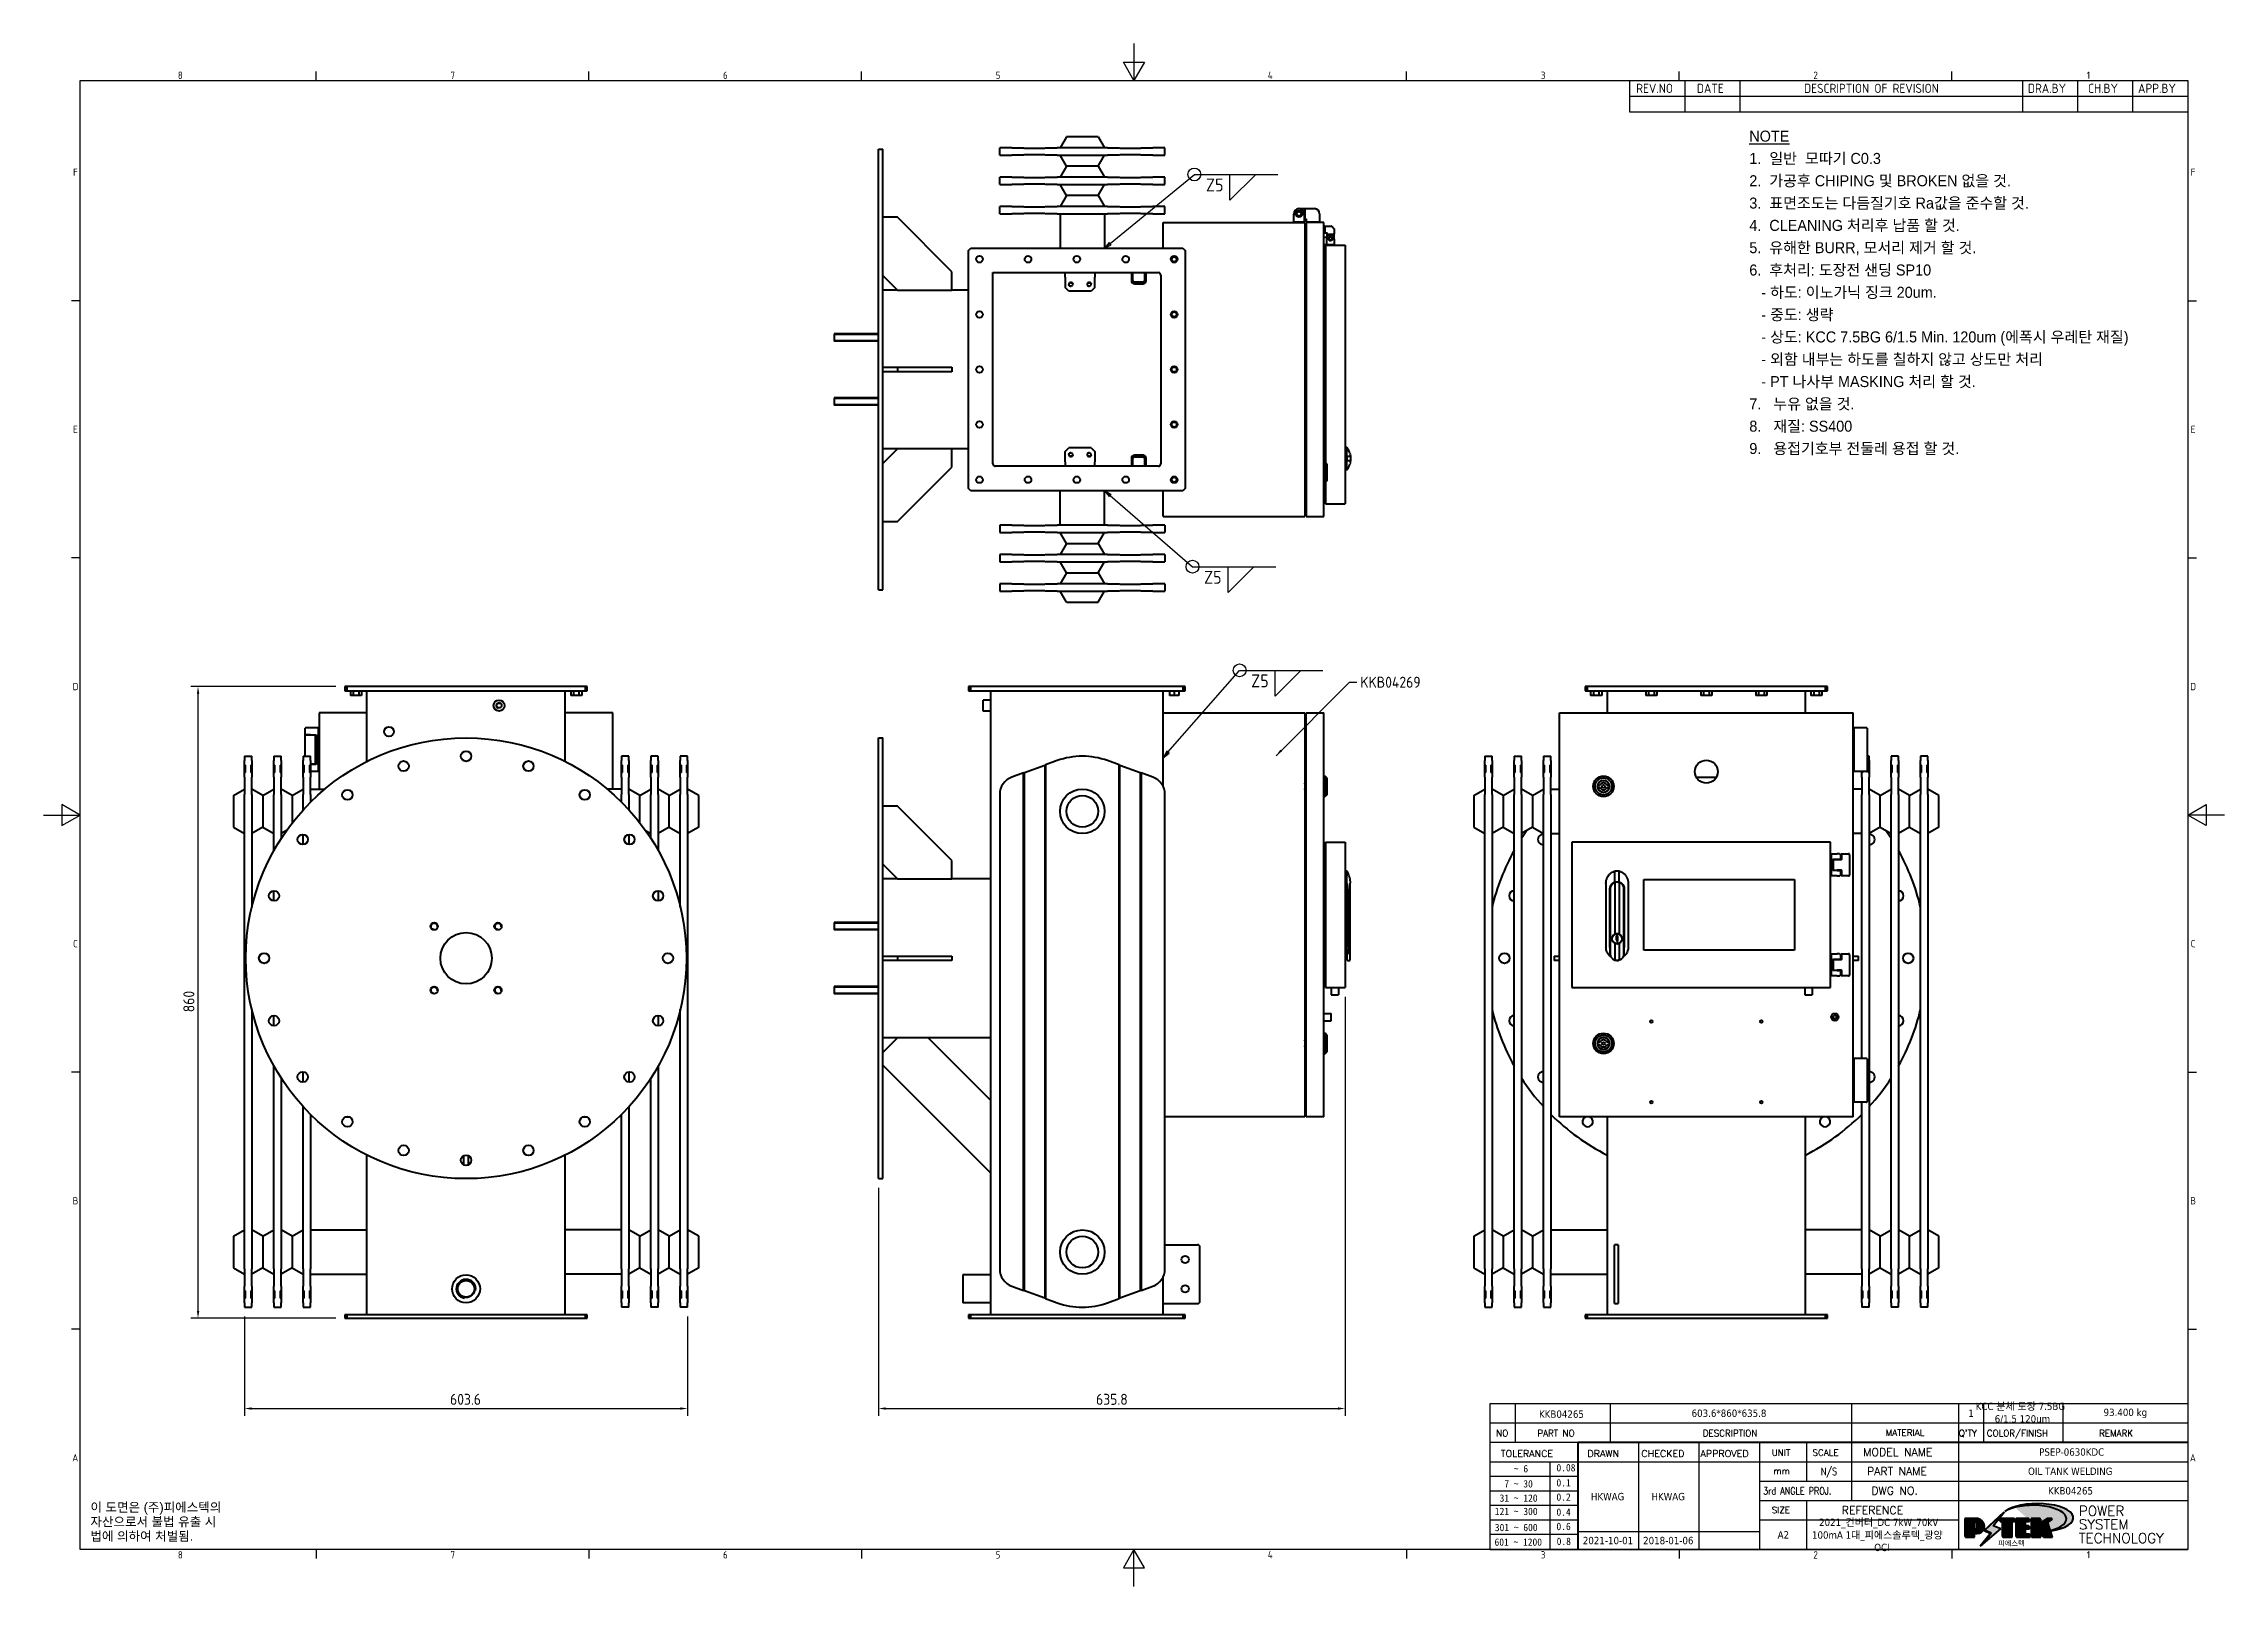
# Model space of a CAD drawing. Header units: millimetres. Extents: x 0 to 2970, y 0 to 2100.
import ezdxf
from ezdxf.enums import TextEntityAlignment as Align

# ---------------------------------------------------------------- set-up
doc = ezdxf.new("R2010")
doc.units = ezdxf.units.MM
doc.header["$LTSCALE"] = 5
doc.layers.get('0').update_dxf_attribs({"color": 3, "lineweight": 25})
for name, color, linetype, lineweight in [('가시적인 것(ISO)', 3, 'Continuous', 40), ('가시적인 좁은 것(ISO)', 3, 'Continuous', 35), ('경계(ISO)', 7, 'Continuous', 25), ('기호(ISO)', 5, 'Continuous', 25), ('제목(ISO)', 5, 'Continuous', 50), ('치수(ISO)', 2, 'Continuous', 25), ('해치(ISO)', 7, 'Continuous', 18)]:
    doc.layers.add(name, color=color, linetype=linetype, lineweight=lineweight)
doc.styles.add('HAN_291', font='')
doc.styles.add('HAN_370', font='', dxfattribs={"width": 2})
doc.styles.add('ISO Proportiona M2B', font='isocp.shx')
doc.styles.add('ISO Proportional', font='arial.ttf')
doc.styles.add('RC_284', font='ROMANC.shx')
doc.styles.add('RC_287', font='ROMANC.shx')
doc.styles.add('RC_292', font='ROMANC.shx')
doc.styles.add('ROMANT_294', font='romant.shx')
doc.styles.add('문자 텍스트_PSTEK_POSCO', font='isocp.shx')
doc.styles.add('치수 텍스트_PSTEK_POSCO', font='isocp.shx')
doc.styles.add('텍스트 스타일198', font='tahoma.ttf')
doc.styles.add('텍스트 스타일333', font='ROMANC.shx', dxfattribs={"width": 0.8})
doc.styles.add('표면거칠기 텍스트_PSTEK_POSCO', font='isocp.shx')
doc.styles.get('HAN_291').set_extended_font_data('GulimChe')
doc.styles.get('HAN_370').set_extended_font_data('GulimChe')
doc.dimstyles.new('치수_PSTEK_POSCO', dxfattribs={"dimscale": 5, "dimtxt": 3, "dimasz": 2, "dimexe": 2, "dimexo": 2.5, "dimgap": 1, "dimtad": 1, "dimrnd": 1e-08, "dimdsep": 46, "dimtxsty": '치수 텍스트_PSTEK_POSCO', "dimcen": 0.09, "dimdle": 10, "dimclrd": 7, "dimclre": 7, "dimclrt": 2, "dimadec": 1, "dimazin": 2, "dimtfac": 1, "dimtmove": 0, "dimatfit": 3, "dimfxl": 0, "dimtolj": 1, "dimlwd": -1, "dimlwe": -1, "dimarcsym": 0})
doc.dimstyles.new('치수_PSTEK_POSCO$7', dxfattribs={"dimscale": 5, "dimtxt": 3, "dimasz": 2, "dimexe": 2, "dimexo": 2.5, "dimgap": 1, "dimtad": 1, "dimrnd": 1e-08, "dimdsep": 46, "dimtxsty": '치수 텍스트_PSTEK_POSCO', "dimcen": 0.09, "dimdle": 10, "dimclrd": 7, "dimclre": 7, "dimclrt": 2, "dimadec": 1, "dimazin": 2, "dimtfac": 1, "dimtmove": 0, "dimatfit": 3, "dimfxl": 0, "dimtolj": 1, "dimlwd": -1, "dimlwe": -1, "dimarcsym": 0})

msp = doc.modelspace()

# ---------------------------------------------------------------- texts
at = {"layer": '기호(ISO)', "color": 2, "insert": (1793.331, 1230.727), "char_height": 15, "width": 100.04768, "attachment_point": 4, "style": '치수 텍스트_PSTEK_POSCO'}
msp.add_mtext('{\\fISOCP|b0|i0;\\H15.0000;KKB04269}', dxfattribs=at)
at = {"layer": '기호(ISO)', "color": 2, "insert": (63.775, 87.38), "char_height": 12.5, "width": 196.53052, "attachment_point": 4, "line_spacing_factor": 0.944221, "style": '문자 텍스트_PSTEK_POSCO'}
msp.add_mtext('{\\fArial|b0|i0;\\H12.5000;이 도면은 (주)피에스텍의\\P자산으로서 불법 유출 시 \\P법에 의하여 처벌됨.}', dxfattribs=at)

# ---------------------------------------------------------------- blocks, each defined once
blk = doc.blocks.new('경계 Default Border')
at = {"layer": '경계(ISO)'}
for p, q in [((74.25, 410), (74.25, 412.4)), ((148.5, 410), (148.5, 412.4)), ((222.75, 410), (222.75, 412.4)), ((371.25, 410), (371.25, 412.4)), ((445.5, 410), (445.5, 412.4)), ((519.75, 410), (519.75, 412.4)), ((10, 350), (7.6, 350)), ((584, 350), (586.4, 350)), ((10, 280), (7.6, 280)), ((584, 280), (586.4, 280)), ((10, 140), (7.6, 140)), ((584, 140), (586.4, 140)), ((10, 70), (7.6, 70)), ((584, 70), (586.4, 70)), ((74.25, 10), (74.25, 7.6)), ((148.5, 10), (148.5, 7.6)), ((222.75, 10), (222.75, 7.6)), ((371.25, 10), (371.25, 7.6)), ((445.5, 10), (445.5, 7.6)), ((519.75, 10), (519.75, 7.6))]:
    blk.add_line(p, q, dxfattribs=at)
at = {"layer": '경계(ISO)', "flags": 128}
for points in [[(297, 420), (297, 410), (294.11, 415), (299.89, 415), (297, 410)], [(10, 10), (10, 410), (584, 410), (584, 10), (10, 10)], [(0, 210), (10, 210), (5, 212.89), (5, 207.11), (10, 210)], [(594, 210), (584, 210), (589, 212.89), (589, 207.11), (584, 210)], [(297, 0), (297, 10), (294.11, 5), (299.89, 5), (297, 10)]]:
    blk.add_lwpolyline(points, dxfattribs=at)
at = {"layer": '경계(ISO)', "color": 2, "char_height": 2, "attachment_point": 7, "style": '문자 텍스트_PSTEK_POSCO'}
for s, insert in [('8', (36.55, 410.38)), ('7', (110.8, 410.4)), ('6', (185.05, 410.38)), ('5', (259.3, 410.38)), ('4', (333.44, 410.4)), ('3', (407.82, 410.38)), ('2', (482.04, 410.38)), ('1', (556.53, 410.4)), ('F', (8.03, 384)), ('F', (584.83, 384)), ('E', (8.03, 313.98)), ('E', (584.83, 313.98)), ('D', (7.92, 243.98)), ('D', (584.72, 243.98)), ('C', (8.03, 173.98)), ('C', (584.83, 173.98)), ('B', (7.92, 103.98)), ('B', (584.72, 103.98)), ('A', (7.81, 34)), ('A', (584.61, 34)), ('8', (36.55, 7.58)), ('7', (110.8, 7.6)), ('6', (185.05, 7.58)), ('5', (259.3, 7.58)), ('4', (333.44, 7.6)), ('3', (407.82, 7.58)), ('2', (482.04, 7.58)), ('1', (556.53, 7.6))]:
    blk.add_mtext(s, dxfattribs=dict(at, insert=insert))
blk = doc.blocks.new('제목 블록 PSTEK')
h = blk.add_hatch(color=1)
edge = h.paths.add_edge_path(flags=0)
edge.add_line((314.22, 19.61), (314.22, 17))
edge.add_line((314.22, 17), (314.35, 17))
edge.add_arc((314.35, 17.65), 0.651, 270, 360)
edge.add_line((315, 17.65), (315, 18.96))
edge.add_arc((314.35, 18.96), 0.651, 0, 90)
edge.add_line((314.35, 19.61), (314.22, 19.61))
edge = h.paths.add_edge_path()
edge.add_arc((314.98, 18.29), 1.97, 270, 450)
edge.add_line((314.98, 20.26), (311.77, 20.26))
edge.add_line((311.77, 20.26), (311.77, 15.34))
edge.add_line((311.77, 15.34), (314.22, 15.34))
edge.add_line((314.22, 15.34), (314.22, 16.32))
edge.add_line((314.22, 16.32), (314.98, 16.32))
h = blk.add_hatch(color=252)
edge = h.paths.add_edge_path()
edge.add_arc((314.98, 18.29), 1.97, 270, 406.82787)
edge.add_arc((315.16, 18.14), 1.97, -90, 53.56098, ccw=False)
edge.add_line((315.16, 16.17), (314.4, 16.17))
edge.add_line((314.4, 16.17), (314.4, 15.19))
edge.add_line((314.4, 15.19), (311.94, 15.19))
edge.add_line((311.94, 15.19), (311.94, 15.34))
edge.add_line((311.94, 15.34), (314.22, 15.34))
edge.add_line((314.22, 15.34), (314.22, 16.32))
edge.add_line((314.22, 16.32), (314.98, 16.32))
h = blk.add_hatch(color=252)
edge = h.paths.add_edge_path()
edge.add_line((314.4, 19.46), (314.53, 19.46))
edge.add_arc((314.53, 18.81), 0.651, 60.41893, 90, ccw=False)
edge.add_arc((314.35, 18.96), 0.651, 39.96992, 90)
edge.add_line((314.35, 19.61), (314.22, 19.61))
edge.add_line((314.22, 19.61), (314.22, 17))
edge.add_line((314.22, 17), (314.35, 17))
edge.add_arc((314.35, 17.65), 0.651, 270, 274.69308)
edge.add_line((314.4, 17), (314.4, 19.46))
for color, points in [(252, [(317.22, 17.06), (322.03, 21.63), (322.28, 21.94), (317.05, 16.98), (318.75, 16.19), (316, 12.72), (316.34, 13), (318.92, 16.27)]), (5, [(321.62, 17.42), (319.53, 18.25), (322.45, 22.02), (317.22, 17.06), (318.92, 16.27), (316.17, 12.8)]), (1, [(324.48, 19.61), (325.24, 19.61), (325.24, 20.26), (321.23, 20.26), (321.23, 19.61), (321.98, 19.61), (321.98, 15.34), (324.48, 15.34)]), (252, [(321.98, 19.61), (321.4, 19.61), (321.4, 19.46), (321.98, 19.46)]), (252, [(324.66, 19.46), (325.42, 19.46), (325.42, 20.11), (325.24, 20.11), (325.24, 19.61), (324.48, 19.61), (324.48, 15.34), (322.16, 15.34), (322.16, 15.19), (324.66, 15.19)]), (1, [(329.23, 20.26), (325.66, 20.26), (325.66, 15.34), (329.36, 15.34), (329.36, 15.99), (328.11, 15.99), (328.11, 17.56), (329.23, 17.56), (329.23, 18.26), (328.11, 18.26), (328.11, 19.61), (329.23, 19.61)]), (252, [(328.29, 19.46), (329.41, 19.46), (329.41, 20.11), (329.23, 20.11), (329.23, 19.61), (328.11, 19.61), (328.11, 18.26), (328.29, 18.26)]), (252, [(328.29, 17.42), (329.41, 17.42), (329.41, 18.11), (329.23, 18.11), (329.23, 17.56), (328.11, 17.56), (328.11, 15.99), (328.29, 15.99)]), (1, [(332.33, 20.26), (329.86, 20.26), (329.86, 15.34), (332.33, 15.34), (332.33, 17.43), (333.07, 15.34), (335.49, 15.34), (334.25, 19.31), (335.44, 20.26), (334.31, 20.26), (332.33, 19)]), (252, [(332.51, 20.11), (332.33, 20.11), (332.33, 19), (332.51, 19.11)]), (252, [(335.62, 20.11), (335.25, 20.11), (334.25, 19.31), (335.49, 15.34), (333.2, 15.34), (333.25, 15.19), (335.66, 15.19), (334.43, 19.16)]), (252, [(329.54, 15.85), (329.36, 15.85), (329.36, 15.34), (325.83, 15.34), (325.83, 15.19), (329.54, 15.19)]), (252, [(332.51, 16.93), (332.33, 17.43), (332.33, 15.34), (330.04, 15.34), (330.04, 15.19), (332.51, 15.19)])]:
    blk.add_hatch(color=color).paths.add_polyline_path(points)
at = {"layer": '해치(ISO)', "true_color": 0x27d1fc}
h = blk.add_hatch(color=140, dxfattribs=at)
edge = h.paths.add_edge_path()
edge.add_ellipse((330.37, 20.16), major_axis=(9.1, 0), ratio=0.40699, start_angle=301.30985, end_angle=507.74369)
edge.add_ellipse((331.53, 20.46), major_axis=(-9.82, 0), ratio=0.39426, start_angle=111.51207, end_angle=334.47025, ccw=False)
edge.add_line((335.14, 16.86), (335.1, 16.99))
at = {"color": 180}
for p, q in [((182.48, 11.79), (182.48, 51.57)), ((182.48, 51.57), (372.48, 51.57)), ((189.27, 51.57), (189.27, 41.01)), ((215.22, 41.01), (215.22, 51.57)), ((280.88, 51.57), (280.88, 41.01)), ((310.09, 51.57), (310.09, 41.01)), ((316.9, 51.57), (316.9, 41.01)), ((338.46, 51.57), (338.46, 41.01)), ((372.48, 51.57), (372.48, 11.79)), ((182.48, 46.29), (372.48, 46.29)), ((182.48, 41.01), (206.45, 41.01)), ((182.48, 35.73), (206.45, 35.73)), ((198.86, 12.03), (198.86, 35.73)), ((206.45, 35.73), (372.48, 35.73)), ((222.94, 11.79), (222.94, 41.01)), ((239.43, 11.79), (239.43, 41.01)), ((255.92, 11.79), (255.92, 41.01)), ((268.69, 41.01), (268.69, 30.45)), ((280.88, 41.01), (280.88, 25.17)), ((310.09, 41.01), (310.09, 11.79)), ((182.48, 31.78), (206.45, 31.78)), ((255.92, 30.45), (372.48, 30.45)), ((182.48, 27.83), (206.45, 27.83)), ((182.48, 23.88), (206.45, 23.88)), ((255.92, 25.17), (372.48, 25.17)), ((268.69, 25.17), (268.69, 11.79)), ((182.48, 19.93), (206.45, 19.93)), ((255.92, 19.89), (310.09, 19.89)), ((182.48, 15.98), (206.45, 15.98)), ((206.45, 16.74), (255.92, 16.74)), ((182.48, 11.79), (372.48, 11.79))]:
    blk.add_line(p, q, dxfattribs=at)
at = {"color": 7, "lineweight": 50}
for p, q in [((206.45, 11.79), (206.45, 41.01)), ((206.45, 41.01), (372.48, 41.01))]:
    blk.add_line(p, q, dxfattribs=at)
at = {"color": 7}
for p, q in [((314.98, 20.26), (311.77, 20.26)), ((311.77, 20.26), (311.77, 15.34)), ((314.98, 20.26), (311.77, 20.26)), ((311.77, 20.26), (311.77, 15.34)), ((314.22, 17), (314.22, 19.61)), ((314.22, 19.61), (314.35, 19.61)), ((314.35, 19.61), (314.22, 19.61)), ((314.22, 19.61), (314.22, 17)), ((314.22, 17), (314.22, 19.61)), ((314.22, 19.61), (314.35, 19.61)), ((314.4, 19.46), (314.53, 19.46)), ((314.4, 17), (314.4, 19.46)), ((315, 18.96), (315, 17.65)), ((315, 18.96), (315, 17.65)), ((322.28, 21.94), (317.05, 16.98)), ((322.45, 22.02), (317.22, 17.06)), ((317.22, 17.06), (322.03, 21.63)), ((319.53, 18.25), (322.45, 22.02)), ((321.62, 17.42), (319.53, 18.25)), ((325.24, 20.26), (321.23, 20.26)), ((321.23, 20.26), (321.23, 19.61)), ((325.24, 20.26), (321.23, 20.26)), ((321.23, 20.26), (321.23, 19.61)), ((321.23, 19.61), (321.98, 19.61)), ((321.23, 19.61), (321.98, 19.61)), ((321.4, 19.61), (321.4, 19.46)), ((321.98, 19.61), (321.4, 19.61)), ((321.4, 19.46), (321.98, 19.46)), ((321.98, 19.61), (321.98, 15.34)), ((321.98, 19.46), (321.98, 19.61)), ((321.98, 19.61), (321.98, 15.34)), ((322.03, 21.63), (322.28, 21.94)), ((324.48, 19.61), (325.24, 19.61)), ((324.48, 15.34), (324.48, 19.61)), ((325.24, 19.61), (324.48, 19.61)), ((324.48, 19.61), (324.48, 15.34)), ((324.48, 19.61), (325.24, 19.61)), ((324.48, 15.34), (324.48, 19.61)), ((324.66, 19.46), (325.42, 19.46)), ((324.66, 15.19), (324.66, 19.46)), ((325.24, 19.61), (325.24, 20.26)), ((325.24, 19.61), (325.24, 20.26)), ((325.42, 20.11), (325.24, 20.11)), ((325.24, 20.11), (325.24, 19.61)), ((325.42, 19.46), (325.42, 20.11)), ((329.23, 20.26), (325.66, 20.26)), ((325.66, 20.26), (325.66, 15.34)), ((325.66, 20.26), (325.66, 15.34)), ((329.23, 20.26), (325.66, 20.26)), ((328.11, 18.26), (328.11, 19.61)), ((328.11, 19.61), (329.23, 19.61)), ((329.23, 19.61), (328.11, 19.61)), ((328.11, 19.61), (328.11, 18.26)), ((328.11, 18.26), (328.11, 19.61)), ((328.11, 19.61), (329.23, 19.61)), ((329.23, 18.26), (328.11, 18.26)), ((328.11, 18.26), (328.29, 18.26)), ((329.23, 18.26), (328.11, 18.26)), ((328.29, 18.26), (328.29, 19.46)), ((328.29, 19.46), (329.41, 19.46)), ((329.23, 19.61), (329.23, 20.26)), ((329.23, 19.61), (329.23, 20.26)), ((329.41, 20.11), (329.23, 20.11)), ((329.23, 20.11), (329.23, 19.61)), ((329.23, 17.56), (329.23, 18.26)), ((329.23, 17.56), (329.23, 18.26)), ((329.41, 18.11), (329.23, 18.11)), ((329.23, 18.11), (329.23, 17.56)), ((329.41, 19.46), (329.41, 20.11)), ((329.41, 17.42), (329.41, 18.11)), ((332.33, 20.26), (329.86, 20.26)), ((329.86, 20.26), (329.86, 15.34)), ((329.86, 20.26), (329.86, 15.34)), ((332.33, 20.26), (329.86, 20.26)), ((334.31, 20.26), (332.33, 19)), ((332.33, 19), (332.33, 20.26)), ((334.31, 20.26), (332.33, 19)), ((332.33, 19), (332.33, 20.26)), ((332.51, 20.11), (332.33, 20.11)), ((332.33, 20.11), (332.33, 19)), ((332.33, 19), (332.51, 19.11)), ((332.51, 19.11), (332.51, 20.11)), ((334.25, 19.31), (335.44, 20.26)), ((334.25, 19.31), (335.44, 20.26)), ((335.25, 20.11), (334.25, 19.31)), ((335.49, 15.34), (334.25, 19.31)), ((334.25, 19.31), (335.49, 15.34)), ((335.49, 15.34), (334.25, 19.31)), ((335.44, 20.26), (334.31, 20.26)), ((335.44, 20.26), (334.31, 20.26)), ((334.43, 19.16), (335.62, 20.11)), ((335.66, 15.19), (334.43, 19.16)), ((335.62, 20.11), (335.25, 20.11)), ((311.77, 15.34), (314.22, 15.34)), ((311.77, 15.34), (314.22, 15.34)), ((314.22, 15.34), (311.94, 15.34)), ((311.94, 15.34), (311.94, 15.19)), ((311.94, 15.19), (314.4, 15.19)), ((314.35, 17), (314.22, 17)), ((314.22, 17), (314.35, 17)), ((314.35, 17), (314.22, 17)), ((314.22, 16.32), (314.98, 16.32)), ((314.22, 15.34), (314.22, 16.32)), ((314.98, 16.32), (314.22, 16.32)), ((314.22, 16.32), (314.22, 15.34)), ((314.22, 16.32), (314.98, 16.32)), ((314.22, 15.34), (314.22, 16.32)), ((314.4, 16.17), (315.16, 16.17)), ((314.4, 15.19), (314.4, 16.17)), ((318.75, 16.19), (316, 12.72)), ((316, 12.72), (316.34, 13)), ((316.17, 12.8), (321.62, 17.42)), ((318.92, 16.27), (316.17, 12.8)), ((316.34, 13), (318.92, 16.27)), ((317.05, 16.98), (318.75, 16.19)), ((318.92, 16.27), (317.22, 17.06)), ((317.22, 17.06), (318.92, 16.27)), ((321.98, 15.34), (324.48, 15.34)), ((321.98, 15.34), (324.48, 15.34)), ((324.48, 15.34), (322.16, 15.34)), ((322.16, 15.34), (322.16, 15.19)), ((322.16, 15.19), (324.66, 15.19)), ((325.66, 15.34), (329.36, 15.34)), ((325.66, 15.34), (329.36, 15.34)), ((329.36, 15.34), (325.83, 15.34)), ((325.83, 15.34), (325.83, 15.19)), ((325.83, 15.19), (329.54, 15.19)), ((328.11, 17.56), (329.23, 17.56)), ((328.11, 15.99), (328.11, 17.56)), ((329.23, 17.56), (328.11, 17.56)), ((328.11, 17.56), (328.11, 15.99)), ((328.11, 17.56), (329.23, 17.56)), ((328.11, 15.99), (328.11, 17.56)), ((329.36, 15.99), (328.11, 15.99)), ((328.11, 15.99), (328.29, 15.99)), ((329.36, 15.99), (328.11, 15.99)), ((328.29, 15.99), (328.29, 17.42)), ((328.29, 17.42), (329.41, 17.42)), ((329.36, 15.34), (329.36, 15.99)), ((329.36, 15.34), (329.36, 15.99)), ((329.54, 15.85), (329.36, 15.85)), ((329.36, 15.85), (329.36, 15.34)), ((329.54, 15.19), (329.54, 15.85)), ((329.86, 15.34), (332.33, 15.34)), ((329.86, 15.34), (332.33, 15.34)), ((332.33, 15.34), (330.04, 15.34)), ((330.04, 15.34), (330.04, 15.19)), ((330.04, 15.19), (332.51, 15.19)), ((332.33, 17.43), (333.07, 15.34)), ((332.33, 15.34), (332.33, 17.43)), ((332.51, 16.93), (332.33, 17.43)), ((332.33, 17.43), (332.33, 15.34)), ((332.33, 17.43), (333.07, 15.34)), ((332.33, 15.34), (332.33, 17.43)), ((332.51, 15.19), (332.51, 16.93)), ((333.07, 15.34), (335.49, 15.34)), ((333.07, 15.34), (335.49, 15.34)), ((335.49, 15.34), (333.2, 15.34)), ((333.2, 15.34), (333.25, 15.19)), ((333.25, 15.19), (335.66, 15.19)), ((345.04, 17.5), (344.99, 17.69))]:
    blk.add_line(p, q, dxfattribs=at)
at = {"color": 1}
for p, q in [((314.98, 20.26), (311.77, 20.26)), ((311.77, 20.26), (311.77, 15.34)), ((314.22, 17), (314.22, 19.61)), ((314.22, 19.61), (314.35, 19.61)), ((315, 18.96), (315, 17.65)), ((325.24, 20.26), (321.23, 20.26)), ((321.23, 20.26), (321.23, 19.61)), ((321.23, 19.61), (321.98, 19.61)), ((321.98, 19.61), (321.98, 15.34)), ((324.48, 19.61), (325.24, 19.61)), ((324.48, 15.34), (324.48, 19.61)), ((325.24, 19.61), (325.24, 20.26)), ((329.23, 20.26), (325.66, 20.26)), ((325.66, 20.26), (325.66, 15.34)), ((328.11, 18.26), (328.11, 19.61)), ((328.11, 19.61), (329.23, 19.61)), ((329.23, 18.26), (328.11, 18.26)), ((329.23, 19.61), (329.23, 20.26)), ((329.23, 17.56), (329.23, 18.26)), ((332.33, 20.26), (329.86, 20.26)), ((329.86, 20.26), (329.86, 15.34)), ((334.31, 20.26), (332.33, 19)), ((332.33, 19), (332.33, 20.26)), ((334.25, 19.31), (335.44, 20.26)), ((335.49, 15.34), (334.25, 19.31)), ((335.44, 20.26), (334.31, 20.26)), ((311.77, 15.34), (314.22, 15.34)), ((314.35, 17), (314.22, 17)), ((314.22, 16.32), (314.98, 16.32)), ((314.22, 15.34), (314.22, 16.32)), ((321.98, 15.34), (324.48, 15.34)), ((325.66, 15.34), (329.36, 15.34)), ((328.11, 17.56), (329.23, 17.56)), ((328.11, 15.99), (328.11, 17.56)), ((329.36, 15.99), (328.11, 15.99)), ((329.36, 15.34), (329.36, 15.99)), ((329.86, 15.34), (332.33, 15.34)), ((332.33, 17.43), (333.07, 15.34)), ((332.33, 15.34), (332.33, 17.43)), ((333.07, 15.34), (335.49, 15.34))]:
    blk.add_line(p, q, dxfattribs=at)
at = {"color": 5}
for p, q in [((322.45, 22.02), (317.22, 17.06)), ((319.53, 18.25), (322.45, 22.02)), ((321.62, 17.42), (319.53, 18.25)), ((316.17, 12.8), (321.62, 17.42)), ((318.92, 16.27), (316.17, 12.8)), ((317.22, 17.06), (318.92, 16.27))]:
    blk.add_line(p, q, dxfattribs=at)
at = {"color": 7}
for centre, radius, start, end in [((314.35, 18.96), 0.651, 0, 90), ((314.35, 18.96), 0.651, 39.96992, 90), ((314.35, 18.96), 0.651, 0, 90), ((314.53, 18.81), 0.651, 60.41893, 90), ((314.98, 18.29), 1.97, 270, 90), ((314.98, 18.29), 1.97, 270, 90), ((314.98, 18.29), 1.97, 270, 46.82787), ((315.16, 18.14), 1.97, 270, 53.56098), ((314.35, 17.65), 0.651, 270, 0), ((314.35, 17.65), 0.651, 270, 0), ((314.35, 17.65), 0.651, 270, 274.69308)]:
    blk.add_arc(centre, radius, start, end, dxfattribs=at)
at = {"color": 1}
for centre, radius, start, end in [((314.35, 18.96), 0.651, 0, 90), ((314.98, 18.29), 1.97, 270, 90), ((314.35, 17.65), 0.651, 270, 0)]:
    blk.add_arc(centre, radius, start, end, dxfattribs=at)
at = {"layer": '제목(ISO)', "lineweight": 18}
blk.add_line((182.48, 35.73), (182.48, 11.79), dxfattribs=at)
at = {"layer": '제목(ISO)'}
for p, q in [((314.98, 20.26), (311.77, 20.26)), ((311.77, 20.26), (311.77, 15.34)), ((314.22, 17), (314.22, 19.61)), ((314.22, 19.61), (314.35, 19.61)), ((314.35, 19.61), (314.22, 19.61)), ((314.22, 19.61), (314.22, 17)), ((314.4, 19.46), (314.53, 19.46)), ((314.4, 17), (314.4, 19.46)), ((315, 18.96), (315, 17.65)), ((322.28, 21.94), (317.05, 16.98)), ((322.45, 22.02), (317.22, 17.06)), ((317.22, 17.06), (322.03, 21.63)), ((319.53, 18.25), (322.45, 22.02)), ((321.62, 17.42), (319.53, 18.25)), ((325.24, 20.26), (321.23, 20.26)), ((321.23, 20.26), (321.23, 19.61)), ((321.23, 19.61), (321.98, 19.61)), ((321.98, 19.61), (321.4, 19.61)), ((321.4, 19.61), (321.4, 19.46)), ((321.4, 19.46), (321.98, 19.46)), ((321.98, 19.61), (321.98, 15.34)), ((321.98, 19.46), (321.98, 19.61)), ((322.03, 21.63), (322.28, 21.94)), ((324.48, 19.61), (325.24, 19.61)), ((324.48, 15.34), (324.48, 19.61)), ((325.24, 19.61), (324.48, 19.61)), ((324.48, 19.61), (324.48, 15.34)), ((324.66, 19.46), (325.42, 19.46)), ((324.66, 15.19), (324.66, 19.46)), ((325.24, 19.61), (325.24, 20.26)), ((325.42, 20.11), (325.24, 20.11)), ((325.24, 20.11), (325.24, 19.61)), ((325.42, 19.46), (325.42, 20.11)), ((329.23, 20.26), (325.66, 20.26)), ((325.66, 20.26), (325.66, 15.34)), ((328.11, 18.26), (328.11, 19.61)), ((328.11, 19.61), (329.23, 19.61)), ((329.23, 19.61), (328.11, 19.61)), ((328.11, 19.61), (328.11, 18.26)), ((329.23, 18.26), (328.11, 18.26)), ((328.11, 18.26), (328.29, 18.26)), ((328.29, 19.46), (329.41, 19.46)), ((328.29, 18.26), (328.29, 19.46)), ((329.23, 19.61), (329.23, 20.26)), ((329.41, 20.11), (329.23, 20.11)), ((329.23, 20.11), (329.23, 19.61)), ((329.23, 17.56), (329.23, 18.26)), ((329.41, 18.11), (329.23, 18.11)), ((329.23, 18.11), (329.23, 17.56)), ((329.41, 19.46), (329.41, 20.11)), ((329.41, 17.42), (329.41, 18.11)), ((332.33, 20.26), (329.86, 20.26)), ((329.86, 20.26), (329.86, 15.34)), ((334.31, 20.26), (332.33, 19)), ((332.33, 19), (332.33, 20.26)), ((332.51, 20.11), (332.33, 20.11)), ((332.33, 20.11), (332.33, 19)), ((332.33, 19), (332.51, 19.11)), ((332.51, 19.11), (332.51, 20.11)), ((334.25, 19.31), (335.44, 20.26)), ((335.25, 20.11), (334.25, 19.31)), ((335.49, 15.34), (334.25, 19.31)), ((334.25, 19.31), (335.49, 15.34)), ((335.44, 20.26), (334.31, 20.26)), ((334.43, 19.16), (335.62, 20.11)), ((335.66, 15.19), (334.43, 19.16)), ((335.62, 20.11), (335.25, 20.11)), ((311.77, 15.34), (314.22, 15.34)), ((314.22, 15.34), (311.94, 15.34)), ((311.94, 15.34), (311.94, 15.19)), ((311.94, 15.19), (314.4, 15.19)), ((314.35, 17), (314.22, 17)), ((314.22, 17), (314.35, 17)), ((314.22, 15.34), (314.22, 16.32)), ((314.22, 16.32), (314.98, 16.32)), ((314.98, 16.32), (314.22, 16.32)), ((314.22, 16.32), (314.22, 15.34)), ((314.4, 15.19), (314.4, 16.17)), ((314.4, 16.17), (315.16, 16.17)), ((318.75, 16.19), (316, 12.72)), ((316, 12.72), (316.34, 13)), ((316.17, 12.8), (321.62, 17.42)), ((318.92, 16.27), (316.17, 12.8)), ((316.34, 13), (318.92, 16.27)), ((317.05, 16.98), (318.75, 16.19)), ((317.22, 17.06), (318.92, 16.27)), ((318.92, 16.27), (317.22, 17.06)), ((321.98, 15.34), (324.48, 15.34)), ((324.48, 15.34), (322.16, 15.34)), ((322.16, 15.34), (322.16, 15.19)), ((322.16, 15.19), (324.66, 15.19)), ((325.66, 15.34), (329.36, 15.34)), ((329.36, 15.34), (325.83, 15.34)), ((325.83, 15.34), (325.83, 15.19)), ((325.83, 15.19), (329.54, 15.19)), ((328.11, 15.99), (328.11, 17.56)), ((328.11, 17.56), (329.23, 17.56)), ((329.23, 17.56), (328.11, 17.56)), ((328.11, 17.56), (328.11, 15.99)), ((329.36, 15.99), (328.11, 15.99)), ((328.11, 15.99), (328.29, 15.99)), ((328.29, 17.42), (329.41, 17.42)), ((328.29, 15.99), (328.29, 17.42)), ((329.36, 15.34), (329.36, 15.99)), ((329.54, 15.85), (329.36, 15.85)), ((329.36, 15.85), (329.36, 15.34)), ((329.54, 15.19), (329.54, 15.85)), ((329.86, 15.34), (332.33, 15.34)), ((332.33, 15.34), (330.04, 15.34)), ((330.04, 15.34), (330.04, 15.19)), ((330.04, 15.19), (332.51, 15.19)), ((332.33, 15.34), (332.33, 17.43)), ((332.33, 17.43), (333.07, 15.34)), ((332.51, 16.93), (332.33, 17.43)), ((332.33, 17.43), (332.33, 15.34)), ((332.51, 15.19), (332.51, 16.93)), ((333.07, 15.34), (335.49, 15.34)), ((335.49, 15.34), (333.2, 15.34)), ((333.2, 15.34), (333.25, 15.19)), ((333.25, 15.19), (335.66, 15.19))]:
    blk.add_line(p, q, dxfattribs=at)
at = {"layer": '제목(ISO)', "color": 4}
blk.add_line((335.14, 16.86), (335.1, 16.99), dxfattribs=at)
at = {"layer": '제목(ISO)'}
for centre, radius, start, end in [((314.35, 18.96), 0.651, 0, 90), ((314.35, 18.96), 0.651, 39.96992, 90), ((314.53, 18.81), 0.651, 60.41893, 90), ((314.98, 18.29), 1.97, 46.82787, 90), ((314.98, 18.29), 1.97, 270, 46.82787), ((314.98, 18.29), 1.97, 270, 46.82787), ((315.16, 18.14), 1.97, 270, 53.56098), ((314.35, 17.65), 0.651, 270, 0), ((314.35, 17.65), 0.651, 270, 274.69308)]:
    blk.add_arc(centre, radius, start, end, dxfattribs=at)
at = {"layer": '제목(ISO)', "color": 4}
for centre, major_axis, ratio, start_param, end_param in [((331.53, 20.46), (9.82, 0), 0.39426, 5.087845, 8.9792), ((330.37, 20.16), (9.1, 0), 0.40699, 5.258849, 8.861799)]:
    blk.add_ellipse(centre, major_axis=major_axis, ratio=ratio, start_param=start_param, end_param=end_param, dxfattribs=at)
at = {"color": 2}
for s, height, style, p in [('NO', 1.742, 'RC_284', (184.14, 42.62)), ('PART NO', 1.742, 'RC_284', (195.34, 42.62)), ('DESCRIPTION', 1.7424, 'RC_284', (240.4, 42.62)), ("Q'TY", 1.742, 'RC_284', (310.14, 42.62)), ('COLOR/FINISH', 1.7424, 'RC_284', (317.77, 42.62)), ('REMARK', 1.742, 'RC_284', (348.35, 42.62)), (' TOLERANCE', 1.9, 'RC_287', (184.09, 37.01)), ('DRAWN', 1.9, 'RC_287', (208.98, 37.01)), ('CHECKED', 1.9, 'RC_287', (223.69, 37.01)), ('APPROVED', 1.9, 'RC_287', (239.78, 37.01)), ('UNIT', 1.742, 'RC_284', (259.17, 37.34)), ('SCALE', 1.742, 'RC_284', (270.29, 37.34)), ('MODEL NAME', 2.178, 'RC_292', (284.1, 37.25)), ('  7 ~ 30', 2, 'HAN_291', (183.77, 28.71)), ('    ~ 6', 2, 'HAN_291', (183.77, 32.82)), ('0.08', 2, 'HAN_291', (200.55, 33.1)), ('0.1', 2, 'HAN_291', (200.55, 28.99)), ('mm', 1.742, 'RC_284', (259.65, 32.35)), ('PART NAME', 2.178, 'RC_292', (285.14, 32.03)), (' 31 ~ 120', 2, 'HAN_291', (183.77, 24.83)), ('0.2', 2, 'HAN_291', (200.55, 25.11)), (' DWG NO.', 2.178, 'RC_292', (284.81, 26.75)), ('301 ~ 600', 2, 'HAN_291', (183.77, 16.83)), ('121 ~ 300', 2, 'HAN_291', (183.77, 21.21)), ('0.4', 2, 'HAN_291', (200.55, 21)), ('0.6', 2, 'HAN_291', (200.55, 17.12)), ('SIZE', 1.742, 'RC_284', (259.17, 21.69)), ('REFERENCE', 2.178, 'RC_292', (278.27, 21.43)), ('601 ~ 1200', 2, 'HAN_291', (183.68, 12.85)), ('0.8', 2, 'HAN_291', (200.61, 13.06))]:
    blk.add_text(s, height=height, dxfattribs=dict(at, style=style)).set_placement(p)
at = {"color": 2, "style": 'RC_284'}
blk.add_text('MATERIAL', height=1.742, dxfattribs=at).set_placement((295.48, 43.65), align=Align.MIDDLE_CENTER)
at = {"color": 7, "style": '텍스트 스타일333', "width": 0.8}
blk.add_text('N/S', height=2, dxfattribs=at).set_placement((274.78, 33.09), align=Align.MIDDLE_CENTER)
at = {"color": 2, "style": '텍스트 스타일333', "width": 0.8}
blk.add_text('3rd ANGLE PROJ.', height=2, dxfattribs=at).set_placement((256.84, 26.76))
at = {"color": 7, "style": 'ROMANT_294'}
for s, p in [('POWER', (342.83, 20.97)), ('SYSTEM', (342.83, 17.33)), ('TECHNOLOGY', (342.83, 13.57))]:
    blk.add_text(s, height=2.7, dxfattribs=at).set_placement(p)
at = {"color": 7, "insert": (320.85, 14.21), "char_height": 1.4, "attachment_point": 1, "line_spacing_factor": 0.332, "style": 'HAN_370'}
blk.add_mtext('\\fHY견고딕|b0|i0;\\H1.4000;피에스텍', dxfattribs=at)
at = {"layer": '제목(ISO)', "color": 7, "style": '텍스트 스타일198'}
for tag, p in [('부품_번호_001', (195.81, 47.68)), ('설명_001', (237.36, 47.92)), ("3._Q'TY_001", (312.71, 47.92)), ('4._COLOR_001', (314.75, 49.81)), ('4._COLOR_002', (319.91, 46.39)), ('질량\\P3;_001', (349.56, 48.16)), ('1._MODEL_NAME_001', (332.03, 37.37)), ('제목_001', (328.99, 32.12)), ('설계자_001', (209.94, 25.23)), ('점검자_001', (226.43, 25.23)), ('부품_번호_001', (334.47, 26.81)), ('프로젝트_001', (272.08, 18.23)), ('작성_날짜_001', (207.73, 13.27)), ('점검_날짜_001', (224.15, 13.27)), ('시트_크기_001', (260.79, 14.82)), ('프로젝트_002', (270.14, 14.77)), ('프로젝트_003', (287.1, 11.39))]:
    blk.add_attdef(tag, p, '', height=2, dxfattribs=at)
for tag, p in [('재질', (295.48, 48.93)), ('엔지니어링_승인자', (247.67, 26.23)), ('엔지니어링_승인_날짜', (247.67, 14.27))]:
    blk.add_attdef(tag, text='', height=2, dxfattribs=at).set_placement(p, align=Align.MIDDLE_CENTER)
blk = doc.blocks.new('리비전 내역')
at = {"layer": '기호(ISO)'}
for p, q in [((432, 410), (584, 410)), ((432, 410), (432, 405.72)), ((447, 410), (447, 405.72)), ((462, 410), (462, 405.72)), ((539, 410), (539, 405.72)), ((554, 410), (554, 405.72)), ((569, 410), (569, 405.72)), ((584, 410), (584, 405.72)), ((432, 405.72), (584, 405.72)), ((432, 405.72), (432, 401.44)), ((447, 405.72), (447, 401.44)), ((462, 405.72), (462, 401.44)), ((539, 405.72), (539, 401.44)), ((554, 405.72), (554, 401.44)), ((569, 405.72), (569, 401.44)), ((584, 405.72), (584, 401.44)), ((432, 401.44), (584, 401.44))]:
    blk.add_line(p, q, dxfattribs=at)
at = {"layer": '기호(ISO)', "color": 2, "char_height": 2.5, "attachment_point": 7, "style": 'ISO Proportiona M2B'}
for s, insert in [('REV.NO', (433.79, 406.58)), ('DATE', (450.31, 406.58)), ('DESCRIPTION OF REVISION', (479.51, 406.58)), ('DRA.BY', (540.48, 406.58)), ('CH.BY', (556.86, 406.58)), ('APP.BY', (570.48, 406.58))]:
    blk.add_mtext(s, dxfattribs=dict(at, insert=insert))
blk = doc.blocks.new('주석-판금')
at = {"layer": '기호(ISO)', "color": 2, "insert": (-57.04, 44.15), "char_height": 3, "width": 116.6778, "attachment_point": 1, "line_spacing_factor": 1.214607, "style": 'ISO Proportional'}
blk.add_mtext('\\f굴림|b0|i0;\\H3.0000;\\LNOTE\\P\\l\\f굴림|b0|i0;\\H3.0000;1.  일반  모따기 C0.3\\P2.  가공후 CHIPING 및 BROKEN 없을 것.\\P3.  표면조도는 다듬질기호 Ra값을 준수할 것.\\P4.  CLEANING 처리후 납품 할 것.\\P5.  유해한 BURR, 모서리 제거 할 것.\\P6.  후처리: 도장전 샌딩 SP10  \\P   - 하도: 이노가닉 징크 20um.\\P   - 중도: 생략\\P   - 상도: KCC 7.5BG 6/1.5 Min. 120um (에폭시 우레탄 재질) \\P   - 외함 내부는 하도를 칠하지 않고 상도만 처리\\P   - PT 나사부 MASKING 처리 할 것.\\P7.   누유 없을 것.\\P8.   재질: SS400\\P9.   용접기호부 전둘레 용접 할 것.', dxfattribs=at)
blk = doc.blocks.new('용접 기호 식별자1')
at = {"layer": '기호(ISO)', "color": 7}
for p, q in [((306.25, 227.09), (325.76, 249.38)), ((325.76, 249.38), (348.45, 249.38)), ((305.95, 227.36), (304.93, 225.59)), ((306.25, 227.09), (304.93, 225.59)), ((304.93, 225.59), (306.55, 226.83)), ((306.55, 226.83), (305.95, 227.36))]:
    blk.add_line(p, q, dxfattribs=at)
at = {"layer": '기호(ISO)'}
for p, q in [((335.45, 249.38), (342.45, 249.38)), ((342.45, 249.38), (335.45, 242.38)), ((335.45, 242.38), (335.45, 249.38))]:
    blk.add_line(p, q, dxfattribs=at)
at = {"layer": '기호(ISO)', "color": 7, "flags": 128}
blk.add_lwpolyline([(305.95, 227.36), (304.93, 225.59), (306.55, 226.83), (305.95, 227.36)], dxfattribs=at)
at = {"layer": '기호(ISO)'}
blk.add_circle((325.76, 249.38), 1.75, dxfattribs=at)
at = {"layer": '기호(ISO)', "color": 7}
blk.add_solid([(305.95, 227.36), (304.93, 225.59), (306.55, 226.83), (305.95, 227.36)], dxfattribs=at)
at = {"layer": '기호(ISO)', "color": 7, "insert": (328.91, 244.76), "char_height": 3.5, "attachment_point": 7, "style": '표면거칠기 텍스트_PSTEK_POSCO'}
blk.add_mtext('Z5', dxfattribs=at)
blk = doc.blocks.new('*D23')
at = {"layer": 'Defpoints', "color": 0, "transparency": 16777216}
for p in [(1772.7, 815), (1136.9, 555), (1772.7, 242.1)]:
    blk.add_point(p, dxfattribs=at)
at = {"layer": '치수(ISO)', "color": 7, "transparency": 16777216}
for p, q in [((1772.7, 802.5), (1772.7, 232.1)), ((1136.9, 542.5), (1136.9, 232.1)), ((1146.9, 242.1), (1762.7, 242.1))]:
    blk.add_line(p, q, dxfattribs=at)
for points in [[(1146.9, 243.7), (1146.9, 240.4), (1136.9, 242.1)], [(1762.7, 243.7), (1762.7, 240.4), (1772.7, 242.1)]]:
    blk.add_solid(points, dxfattribs=at)
at = {"layer": '치수(ISO)', "color": 2, "transparency": 16777216, "insert": (1433.3, 254.6), "char_height": 15, "attachment_point": 4, "style": '치수 텍스트_PSTEK_POSCO'}
blk.add_mtext('\\A1;635.8', dxfattribs=at)
blk = doc.blocks.new('*D24')
at = {"layer": 'Defpoints', "color": 0, "transparency": 16777216}
for p in [(273.5, 380), (877.1, 380), (877.1, 242.1)]:
    blk.add_point(p, dxfattribs=at)
at = {"layer": '치수(ISO)', "color": 7, "transparency": 16777216}
for p, q in [((273.5, 367.5), (273.5, 232.1)), ((877.1, 367.5), (877.1, 232.1)), ((283.5, 242.1), (867.1, 242.1))]:
    blk.add_line(p, q, dxfattribs=at)
for points in [[(283.5, 243.7), (283.5, 240.4), (273.5, 242.1)], [(867.1, 243.7), (867.1, 240.4), (877.1, 242.1)]]:
    blk.add_solid(points, dxfattribs=at)
at = {"layer": '치수(ISO)', "color": 2, "transparency": 16777216, "insert": (553.5, 254.6), "char_height": 15, "attachment_point": 4, "style": '치수 텍스트_PSTEK_POSCO'}
blk.add_mtext('\\A1;603.6', dxfattribs=at)
blk = doc.blocks.new('*D25')
at = {"layer": 'Defpoints', "color": 0, "transparency": 16777216}
for p in [(210.3, 1225), (410.3, 1225), (410.3, 365)]:
    blk.add_point(p, dxfattribs=at)
at = {"layer": '치수(ISO)', "color": 7, "transparency": 16777216}
for p, q in [((397.8, 1225), (200.3, 1225)), ((210.3, 375), (210.3, 1215)), ((397.8, 365), (200.3, 365))]:
    blk.add_line(p, q, dxfattribs=at)
for points in [[(208.7, 1215), (212, 1215), (210.3, 1225)], [(208.7, 375), (212, 375), (210.3, 365)]]:
    blk.add_solid(points, dxfattribs=at)
at = {"layer": '치수(ISO)', "color": 2, "transparency": 16777216, "insert": (197.8, 781.5), "char_height": 15, "attachment_point": 4, "rotation": 90, "style": '치수 텍스트_PSTEK_POSCO'}
blk.add_mtext('\\A1;860', dxfattribs=at)
blk = doc.blocks.new('용접 기호 식별자2')
at = {"layer": '기호(ISO)', "color": 7}
for p, q in [((290.5, 296.98), (288.98, 298.29)), ((290.76, 297.28), (288.98, 298.29)), ((288.98, 298.29), (290.24, 296.68)), ((290.24, 296.68), (290.76, 297.28)), ((290.5, 296.98), (312.93, 277.59)), ((312.93, 277.59), (335.62, 277.59))]:
    blk.add_line(p, q, dxfattribs=at)
at = {"layer": '기호(ISO)'}
for p, q in [((322.62, 277.59), (329.62, 277.59)), ((329.62, 277.59), (322.62, 270.59)), ((322.62, 270.59), (322.62, 277.59))]:
    blk.add_line(p, q, dxfattribs=at)
at = {"layer": '기호(ISO)', "color": 7, "flags": 128}
blk.add_lwpolyline([(290.76, 297.28), (288.98, 298.29), (290.24, 296.68), (290.76, 297.28)], dxfattribs=at)
at = {"layer": '기호(ISO)'}
blk.add_circle((312.93, 277.59), 1.75, dxfattribs=at)
at = {"layer": '기호(ISO)', "color": 7}
blk.add_solid([(290.76, 297.28), (288.98, 298.29), (290.24, 296.68), (290.76, 297.28)], dxfattribs=at)
at = {"layer": '기호(ISO)', "color": 7, "insert": (316.08, 272.96), "char_height": 3.5, "attachment_point": 7, "style": '표면거칠기 텍스트_PSTEK_POSCO'}
blk.add_mtext('Z5', dxfattribs=at)
blk = doc.blocks.new('용접 기호 식별자3')
at = {"layer": '기호(ISO)', "color": 7}
for p, q in [((290.53, 365.56), (313.45, 384.39)), ((313.45, 384.39), (336.14, 384.39)), ((290.28, 365.87), (288.98, 364.29)), ((290.53, 365.56), (288.98, 364.29)), ((288.98, 364.29), (290.78, 365.25)), ((290.78, 365.25), (290.28, 365.87))]:
    blk.add_line(p, q, dxfattribs=at)
at = {"layer": '기호(ISO)'}
for p, q in [((323.14, 384.39), (330.14, 384.39)), ((330.14, 384.39), (323.14, 377.39)), ((323.14, 377.39), (323.14, 384.39))]:
    blk.add_line(p, q, dxfattribs=at)
at = {"layer": '기호(ISO)', "color": 7, "flags": 128}
blk.add_lwpolyline([(290.28, 365.87), (288.98, 364.29), (290.78, 365.25), (290.28, 365.87)], dxfattribs=at)
at = {"layer": '기호(ISO)'}
blk.add_circle((313.45, 384.39), 1.75, dxfattribs=at)
at = {"layer": '기호(ISO)', "color": 7}
blk.add_solid([(290.28, 365.87), (288.98, 364.29), (290.78, 365.25), (290.28, 365.87)], dxfattribs=at)
at = {"layer": '기호(ISO)', "color": 7, "insert": (316.6, 379.76), "char_height": 3.5, "attachment_point": 7, "style": '표면거칠기 텍스트_PSTEK_POSCO'}
blk.add_mtext('Z5', dxfattribs=at)

# ---------------------------------------------------------------- dimensions: what is measured, and where the dimension line sits
at = {"layer": '치수(ISO)', "color": 7}
for base, p1, p2, angle, picture, middle in [((210.328, 1225.001), (410.328, 365.001), (410.328, 1225.001), 90, '*D25', (210.328, 795.001)), ((1772.671, 242.081), (1136.871, 555.001), (1772.671, 815.001), 180, '*D23', (1454.771, 242.081))]:
    dim = msp.add_linear_dim(base=base, p1=p1, p2=p2, angle=angle, dimstyle='치수_PSTEK_POSCO', override={"dimdec": 2, "dimtp": 0, "dimtm": 0, "dimtdec": 2, "dimtofl": 0, "dimatfit": 1}, dxfattribs=at)
    dim.commit()
    dim.dimension.update_dxf_attribs({"geometry": picture, "text_midpoint": middle, "dimtype": 160})
dim = msp.add_linear_dim(base=(877.128, 242.081), p1=(273.528, 380.001), p2=(877.128, 380.001), dimstyle='치수_PSTEK_POSCO', override={"dimdec": 2, "dimtp": 0, "dimtm": 0, "dimtdec": 2, "dimtofl": 0, "dimatfit": 1}, dxfattribs=at)
dim.commit()
dim.dimension.update_dxf_attribs({"geometry": '*D24', "text_midpoint": (575.328, 242.081), "dimtype": 160})

# ---------------------------------------------------------------- linework, layer by layer
at = {"layer": '가시적인 것(ISO)'}
for p, q in [((1393.081, 1973.249), (1384.421, 1958.249)), ((1436.261, 1973.249), (1393.081, 1973.249)), ((1436.261, 1973.249), (1444.921, 1958.249)), ((1136.871, 1356.449), (1136.871, 1956.449)), ((1136.871, 1956.449), (1142.871, 1956.449)), ((1142.871, 1356.449), (1142.871, 1956.449)), ((1318.62, 1958.249), (1302.171, 1958.249)), ((1302.171, 1948.249), (1302.171, 1958.249)), ((1302.171, 1948.249), (1318.62, 1948.249)), ((1318.62, 1958.249), (1334.671, 1958.249)), ((1334.671, 1948.249), (1318.62, 1948.249)), ((1335.863, 1957.249), (1334.671, 1958.249)), ((1334.671, 1948.249), (1335.863, 1949.249)), ((1363.479, 1957.249), (1335.863, 1957.249)), ((1335.863, 1949.249), (1363.479, 1949.249)), ((1364.671, 1958.249), (1363.479, 1957.249)), ((1363.479, 1949.249), (1364.671, 1948.249)), ((1364.671, 1958.249), (1380.469, 1958.249)), ((1380.469, 1948.249), (1364.671, 1948.249)), ((1448.873, 1958.249), (1380.469, 1958.249)), ((1380.469, 1948.249), (1448.873, 1948.249)), ((1393.081, 1933.249), (1384.421, 1948.249)), ((1393.081, 1933.249), (1384.421, 1918.249)), ((1436.261, 1933.249), (1393.081, 1933.249)), ((1436.261, 1933.249), (1444.921, 1948.249)), ((1436.261, 1933.249), (1444.921, 1918.249)), ((1448.873, 1958.249), (1464.671, 1958.249)), ((1464.671, 1948.249), (1448.873, 1948.249)), ((1465.863, 1957.249), (1464.671, 1958.249)), ((1464.671, 1948.249), (1465.863, 1949.249)), ((1493.479, 1957.249), (1465.863, 1957.249)), ((1465.863, 1949.249), (1493.479, 1949.249)), ((1494.671, 1958.249), (1493.479, 1957.249)), ((1493.479, 1949.249), (1494.671, 1948.249)), ((1494.671, 1958.249), (1510.721, 1958.249)), ((1510.721, 1948.249), (1494.671, 1948.249)), ((1527.171, 1958.249), (1510.721, 1958.249)), ((1510.721, 1948.249), (1527.171, 1948.249)), ((1527.171, 1948.249), (1527.171, 1958.249)), ((1318.62, 1918.249), (1302.171, 1918.249)), ((1302.171, 1908.249), (1302.171, 1918.249)), ((1302.171, 1908.249), (1318.62, 1908.249)), ((1318.62, 1918.249), (1334.671, 1918.249)), ((1334.671, 1908.249), (1318.62, 1908.249)), ((1335.863, 1917.249), (1334.671, 1918.249)), ((1334.671, 1908.249), (1335.863, 1909.249)), ((1363.479, 1917.249), (1335.863, 1917.249)), ((1335.863, 1909.249), (1363.479, 1909.249)), ((1364.671, 1918.249), (1363.479, 1917.249)), ((1363.479, 1909.249), (1364.671, 1908.249)), ((1364.671, 1918.249), (1380.469, 1918.249)), ((1380.469, 1908.249), (1364.671, 1908.249)), ((1448.873, 1918.249), (1380.469, 1918.249)), ((1380.469, 1908.249), (1448.873, 1908.249)), ((1393.081, 1893.249), (1384.421, 1908.249)), ((1436.261, 1893.249), (1444.921, 1908.249)), ((1448.873, 1918.249), (1464.671, 1918.249)), ((1464.671, 1908.249), (1448.873, 1908.249)), ((1465.863, 1917.249), (1464.671, 1918.249)), ((1464.671, 1908.249), (1465.863, 1909.249)), ((1493.479, 1917.249), (1465.863, 1917.249)), ((1465.863, 1909.249), (1493.479, 1909.249)), ((1494.671, 1918.249), (1493.479, 1917.249)), ((1493.479, 1909.249), (1494.671, 1908.249)), ((1494.671, 1918.249), (1510.721, 1918.249)), ((1510.721, 1908.249), (1494.671, 1908.249)), ((1527.171, 1918.249), (1510.721, 1918.249)), ((1510.721, 1908.249), (1527.171, 1908.249)), ((1527.171, 1908.249), (1527.171, 1918.249)), ((1318.62, 1878.249), (1302.171, 1878.249)), ((1302.171, 1868.249), (1302.171, 1878.249)), ((1318.62, 1878.249), (1334.671, 1878.249)), ((1335.863, 1877.249), (1334.671, 1878.249)), ((1363.479, 1877.249), (1335.863, 1877.249)), ((1364.671, 1878.249), (1363.479, 1877.249)), ((1364.671, 1878.249), (1380.469, 1878.249)), ((1448.873, 1878.249), (1380.469, 1878.249)), ((1393.081, 1893.249), (1384.421, 1878.249)), ((1436.261, 1893.249), (1393.081, 1893.249)), ((1436.261, 1893.249), (1444.921, 1878.249)), ((1448.873, 1878.249), (1464.671, 1878.249)), ((1465.863, 1877.249), (1464.671, 1878.249)), ((1493.479, 1877.249), (1465.863, 1877.249)), ((1494.671, 1878.249), (1493.479, 1877.249)), ((1494.671, 1878.249), (1510.721, 1878.249)), ((1527.171, 1878.249), (1510.721, 1878.249)), ((1527.171, 1868.249), (1527.171, 1878.249)), ((1709.671, 1875.449), (1717.671, 1875.449)), ((1718.671, 1874.449), (1717.671, 1875.449)), ((1717.671, 1875.449), (1717.671, 1861.449)), ((1717.671, 1875.449), (1730.671, 1875.449)), ((1162.871, 1863.594), (1142.871, 1863.594)), ((1236.866, 1789.599), (1162.871, 1863.594)), ((1302.171, 1868.249), (1318.62, 1868.249)), ((1334.671, 1868.249), (1318.62, 1868.249)), ((1334.671, 1868.249), (1335.863, 1869.249)), ((1335.863, 1869.249), (1363.479, 1869.249)), ((1363.479, 1869.249), (1364.671, 1868.249)), ((1380.469, 1868.249), (1364.671, 1868.249)), ((1380.469, 1868.249), (1448.873, 1868.249)), ((1384.421, 1868.249), (1384.421, 1821.449)), ((1444.921, 1868.249), (1444.921, 1821.449)), ((1464.671, 1868.249), (1448.873, 1868.249)), ((1464.671, 1868.249), (1465.863, 1869.249)), ((1465.863, 1869.249), (1493.479, 1869.249)), ((1493.479, 1869.249), (1494.671, 1868.249)), ((1510.721, 1868.249), (1494.671, 1868.249)), ((1510.721, 1868.249), (1527.171, 1868.249)), ((1524.671, 1821.449), (1524.671, 1856.449)), ((1524.671, 1856.449), (1717.671, 1856.449)), ((1702.671, 1857.449), (1702.671, 1868.449)), ((1703.671, 1857.449), (1702.671, 1857.449)), ((1703.671, 1857.449), (1715.671, 1857.449)), ((1716.671, 1857.449), (1715.671, 1857.449)), ((1716.671, 1868.449), (1716.671, 1857.449)), ((1717.671, 1861.449), (1716.671, 1861.449)), ((1718.671, 1861.449), (1717.671, 1861.449)), ((1717.671, 1856.449), (1717.671, 1456.449)), ((1718.671, 1861.449), (1719.671, 1861.449)), ((1719.671, 1861.449), (1719.671, 1857.449)), ((1719.671, 1857.449), (1736.671, 1857.449)), ((1719.671, 1856.449), (1719.671, 1456.449)), ((1743.671, 1856.449), (1719.671, 1856.449)), ((1737.671, 1857.449), (1736.671, 1857.449)), ((1737.671, 1868.449), (1737.671, 1857.449)), ((1743.671, 1456.449), (1743.671, 1856.449)), ((1744.671, 1851.449), (1743.671, 1851.449)), ((1744.671, 1843.449), (1743.671, 1843.449)), ((1744.671, 1851.449), (1744.671, 1843.449)), ((1744.671, 1843.449), (1744.671, 1842.649)), ((1744.871, 1851.449), (1754.088, 1851.449)), ((1744.871, 1842.449), (1747.471, 1842.449)), ((1747.671, 1842.249), (1747.671, 1840.649)), ((1754.229, 1851.391), (1757.612, 1848.008)), ((1757.671, 1847.866), (1757.671, 1840.649)), ((1259.671, 1818.449), (1262.671, 1821.449)), ((1259.671, 1494.449), (1259.671, 1818.449)), ((1262.671, 1821.449), (1551.671, 1821.449)), ((1551.671, 1821.449), (1554.671, 1818.449)), ((1554.671, 1818.449), (1554.671, 1494.449)), ((1717.671, 1826.449), (1719.671, 1826.449)), ((1743.671, 1836.449), (1747.671, 1836.449)), ((1743.671, 1826.449), (1747.871, 1826.449)), ((1745.671, 1825.449), (1745.671, 1529.949)), ((1745.671, 1825.449), (1772.671, 1825.449)), ((1747.671, 1840.649), (1747.671, 1840.249)), ((1747.671, 1840.249), (1747.671, 1834.449)), ((1747.671, 1826.649), (1747.671, 1834.449)), ((1747.871, 1840.449), (1756.088, 1840.449)), ((1748.671, 1826.449), (1747.871, 1826.449)), ((1748.671, 1826.449), (1748.671, 1825.449)), ((1748.671, 1826.449), (1756.671, 1826.449)), ((1750.932, 1836.449), (1751.01, 1836.449)), ((1753.671, 1831.995), (1753.671, 1832.049)), ((1757.471, 1840.449), (1756.088, 1840.449)), ((1757.471, 1826.449), (1756.671, 1826.449)), ((1756.671, 1826.449), (1756.671, 1825.449)), ((1757.671, 1840.249), (1757.671, 1840.649)), ((1757.671, 1834.449), (1757.671, 1840.249)), ((1757.671, 1834.449), (1757.671, 1826.649)), ((1772.671, 1825.449), (1772.671, 1473.449)), ((1142.871, 1784.599), (1162.871, 1764.599)), ((1236.866, 1764.599), (1236.866, 1789.599)), ((1292.871, 1527.849), (1292.871, 1788.249)), ((1292.871, 1788.249), (1518.271, 1788.249)), ((1391.471, 1782.249), (1391.471, 1788.249)), ((1391.471, 1782.249), (1391.471, 1768.249)), ((1431.471, 1788.249), (1431.471, 1782.249)), ((1431.471, 1768.249), (1431.471, 1782.249)), ((1481.471, 1788.249), (1481.471, 1777.249)), ((1483.471, 1777.249), (1483.471, 1788.249)), ((1499.471, 1788.249), (1499.471, 1777.249)), ((1501.471, 1777.249), (1501.471, 1788.249)), ((1521.471, 1785.049), (1521.471, 1527.849)), ((1743.671, 1798.449), (1745.671, 1798.449)), ((1162.871, 1764.599), (1142.871, 1764.599)), ((1162.871, 1764.599), (1236.866, 1764.599)), ((1259.671, 1764.599), (1236.866, 1764.599)), ((1396.471, 1763.249), (1391.471, 1768.249)), ((1426.471, 1763.249), (1396.471, 1763.249)), ((1431.471, 1768.249), (1426.471, 1763.249)), ((1497.471, 1775.249), (1485.471, 1775.249)), ((1485.471, 1773.249), (1497.471, 1773.249)), ((1076.871, 1704.936), (1076.871, 1694.936)), ((1136.871, 1704.936), (1076.871, 1704.936)), ((1136.871, 1694.936), (1076.871, 1694.936)), ((1142.871, 1659.449), (1162.871, 1659.449)), ((1162.871, 1653.449), (1142.871, 1653.449)), ((1162.871, 1659.449), (1236.866, 1659.449)), ((1162.871, 1659.449), (1162.871, 1653.449)), ((1236.866, 1653.449), (1162.871, 1653.449)), ((1236.866, 1659.449), (1236.866, 1653.449)), ((1076.871, 1617.962), (1076.871, 1607.962)), ((1136.871, 1617.962), (1076.871, 1617.962)), ((1136.871, 1607.962), (1076.871, 1607.962)), ((1162.871, 1548.299), (1142.871, 1528.299)), ((1162.871, 1548.299), (1142.871, 1548.299)), ((1236.866, 1548.299), (1162.871, 1548.299)), ((1236.866, 1523.299), (1236.866, 1548.299)), ((1259.671, 1548.299), (1236.866, 1548.299)), ((1391.471, 1544.649), (1396.471, 1549.649)), ((1391.471, 1530.649), (1391.471, 1544.649)), ((1426.471, 1549.649), (1396.471, 1549.649)), ((1426.471, 1549.649), (1431.471, 1544.649)), ((1431.471, 1544.649), (1431.471, 1530.649)), ((1774.94, 1550.087), (1772.671, 1550.087)), ((1162.871, 1449.304), (1236.866, 1523.299)), ((1518.271, 1524.649), (1296.071, 1524.649)), ((1391.471, 1530.649), (1391.471, 1524.649)), ((1431.471, 1524.649), (1431.471, 1530.649)), ((1481.471, 1535.649), (1481.471, 1524.649)), ((1483.471, 1524.649), (1483.471, 1535.649)), ((1497.471, 1539.649), (1485.471, 1539.649)), ((1485.471, 1537.649), (1497.471, 1537.649)), ((1499.471, 1535.649), (1499.471, 1524.649)), ((1501.471, 1524.649), (1501.471, 1535.649)), ((1743.671, 1530.449), (1745.171, 1530.449)), ((1745.171, 1502.449), (1745.171, 1530.449)), ((1747.671, 1527.949), (1745.171, 1530.449)), ((1747.671, 1527.949), (1747.671, 1504.949)), ((1774.94, 1537.949), (1772.671, 1537.949)), ((1774.94, 1531.949), (1772.671, 1531.949)), ((1774.94, 1519.812), (1772.671, 1519.812)), ((1774.94, 1537.949), (1774.94, 1531.949)), ((1778.512, 1537.949), (1774.94, 1537.949)), ((1778.512, 1531.949), (1774.94, 1531.949)), ((1779.755, 1537.949), (1778.512, 1537.949)), ((1779.755, 1531.949), (1778.512, 1531.949)), ((1262.671, 1491.449), (1259.671, 1494.449)), ((1551.671, 1491.449), (1262.671, 1491.449)), ((1384.421, 1444.649), (1384.421, 1491.449)), ((1444.921, 1444.649), (1444.921, 1491.449)), ((1524.671, 1456.449), (1524.671, 1491.449)), ((1554.671, 1494.449), (1551.671, 1491.449)), ((1717.671, 1486.449), (1719.671, 1486.449)), ((1718.384, 1486.449), (1718.386, 1480.448)), ((1743.671, 1502.449), (1745.171, 1502.449)), ((1743.671, 1500.449), (1745.671, 1500.449)), ((1747.671, 1504.949), (1745.171, 1502.449)), ((1745.671, 1502.949), (1745.671, 1473.449)), ((1524.671, 1456.449), (1717.671, 1456.449)), ((1718.251, 1477.801), (1717.671, 1473.251)), ((1717.671, 1464.582), (1719.671, 1464.32)), ((1719.481, 1477.64), (1718.251, 1477.801)), ((1719.659, 1480.448), (1718.386, 1480.448)), ((1718.694, 1464.448), (1718.393, 1464.448)), ((1719.671, 1477.615), (1719.481, 1477.64)), ((1719.671, 1480.448), (1719.659, 1480.448)), ((1719.671, 1456.449), (1743.671, 1456.449)), ((1745.671, 1473.449), (1772.671, 1473.449)), ((1142.871, 1449.304), (1162.871, 1449.304)), ((1318.62, 1444.649), (1302.171, 1444.649)), ((1302.171, 1444.649), (1302.171, 1434.649)), ((1302.171, 1434.649), (1318.62, 1434.649)), ((1318.62, 1444.649), (1334.671, 1444.649)), ((1334.671, 1434.649), (1318.62, 1434.649)), ((1335.863, 1443.649), (1334.671, 1444.649)), ((1334.671, 1434.649), (1335.863, 1435.649)), ((1363.479, 1443.649), (1335.863, 1443.649)), ((1335.863, 1435.649), (1363.479, 1435.649)), ((1364.671, 1444.649), (1363.479, 1443.649)), ((1363.479, 1435.649), (1364.671, 1434.649)), ((1364.671, 1444.649), (1380.469, 1444.649)), ((1380.469, 1434.649), (1364.671, 1434.649)), ((1448.873, 1444.649), (1380.469, 1444.649)), ((1380.469, 1434.649), (1448.873, 1434.649)), ((1393.081, 1419.649), (1384.421, 1434.649)), ((1436.261, 1419.649), (1444.921, 1434.649)), ((1448.873, 1444.649), (1464.671, 1444.649)), ((1464.671, 1434.649), (1448.873, 1434.649)), ((1465.863, 1443.649), (1464.671, 1444.649)), ((1464.671, 1434.649), (1465.863, 1435.649)), ((1493.479, 1443.649), (1465.863, 1443.649)), ((1465.863, 1435.649), (1493.479, 1435.649)), ((1494.671, 1444.649), (1493.479, 1443.649)), ((1493.479, 1435.649), (1494.671, 1434.649)), ((1494.671, 1444.649), (1510.721, 1444.649)), ((1510.721, 1434.649), (1494.671, 1434.649)), ((1527.171, 1444.649), (1510.721, 1444.649)), ((1510.721, 1434.649), (1527.171, 1434.649)), ((1527.171, 1444.649), (1527.171, 1434.649)), ((1318.62, 1404.649), (1302.171, 1404.649)), ((1302.171, 1404.649), (1302.171, 1394.649)), ((1318.62, 1404.649), (1334.671, 1404.649)), ((1335.863, 1403.649), (1334.671, 1404.649)), ((1363.479, 1403.649), (1335.863, 1403.649)), ((1364.671, 1404.649), (1363.479, 1403.649)), ((1364.671, 1404.649), (1380.469, 1404.649)), ((1448.873, 1404.649), (1380.469, 1404.649)), ((1393.081, 1419.649), (1384.421, 1404.649)), ((1393.081, 1419.649), (1436.261, 1419.649)), ((1436.261, 1419.649), (1444.921, 1404.649)), ((1448.873, 1404.649), (1464.671, 1404.649)), ((1465.863, 1403.649), (1464.671, 1404.649)), ((1493.479, 1403.649), (1465.863, 1403.649)), ((1494.671, 1404.649), (1493.479, 1403.649)), ((1494.671, 1404.649), (1510.721, 1404.649)), ((1527.171, 1404.649), (1510.721, 1404.649)), ((1527.171, 1404.649), (1527.171, 1394.649)), ((1302.171, 1394.649), (1318.62, 1394.649)), ((1334.671, 1394.649), (1318.62, 1394.649)), ((1334.671, 1394.649), (1335.863, 1395.649)), ((1335.863, 1395.649), (1363.479, 1395.649)), ((1363.479, 1395.649), (1364.671, 1394.649)), ((1380.469, 1394.649), (1364.671, 1394.649)), ((1380.469, 1394.649), (1448.873, 1394.649)), ((1393.081, 1379.649), (1384.421, 1394.649)), ((1393.081, 1379.649), (1384.421, 1364.649)), ((1393.081, 1379.649), (1436.261, 1379.649)), ((1436.261, 1379.649), (1444.921, 1394.649)), ((1436.261, 1379.649), (1444.921, 1364.649)), ((1464.671, 1394.649), (1448.873, 1394.649)), ((1464.671, 1394.649), (1465.863, 1395.649)), ((1465.863, 1395.649), (1493.479, 1395.649)), ((1493.479, 1395.649), (1494.671, 1394.649)), ((1510.721, 1394.649), (1494.671, 1394.649)), ((1510.721, 1394.649), (1527.171, 1394.649)), ((1136.871, 1356.449), (1142.871, 1356.449)), ((1318.62, 1364.649), (1302.171, 1364.649)), ((1302.171, 1364.649), (1302.171, 1354.649)), ((1302.171, 1354.649), (1318.62, 1354.649)), ((1318.62, 1364.649), (1334.671, 1364.649)), ((1334.671, 1354.649), (1318.62, 1354.649)), ((1335.863, 1363.649), (1334.671, 1364.649)), ((1334.671, 1354.649), (1335.863, 1355.649)), ((1363.479, 1363.649), (1335.863, 1363.649)), ((1335.863, 1355.649), (1363.479, 1355.649)), ((1364.671, 1364.649), (1363.479, 1363.649)), ((1363.479, 1355.649), (1364.671, 1354.649)), ((1364.671, 1364.649), (1380.469, 1364.649)), ((1380.469, 1354.649), (1364.671, 1354.649)), ((1448.873, 1364.649), (1380.469, 1364.649)), ((1380.469, 1354.649), (1448.873, 1354.649)), ((1393.081, 1339.649), (1384.421, 1354.649)), ((1393.081, 1339.649), (1436.261, 1339.649)), ((1436.261, 1339.649), (1444.921, 1354.649)), ((1448.873, 1364.649), (1464.671, 1364.649)), ((1464.671, 1354.649), (1448.873, 1354.649)), ((1465.863, 1363.649), (1464.671, 1364.649)), ((1464.671, 1354.649), (1465.863, 1355.649)), ((1493.479, 1363.649), (1465.863, 1363.649)), ((1465.863, 1355.649), (1493.479, 1355.649)), ((1494.671, 1364.649), (1493.479, 1363.649)), ((1493.479, 1355.649), (1494.671, 1354.649)), ((1494.671, 1364.649), (1510.721, 1364.649)), ((1510.721, 1354.649), (1494.671, 1354.649)), ((1527.171, 1364.649), (1510.721, 1364.649)), ((1510.721, 1354.649), (1527.171, 1354.649)), ((1527.171, 1364.649), (1527.171, 1354.649)), ((413.328, 1225.001), (410.328, 1225.001)), ((410.328, 1225.001), (410.328, 1219.001)), ((410.328, 1219.001), (413.328, 1219.001)), ((413.328, 1219.001), (413.328, 1225.001)), ((737.328, 1225.001), (413.328, 1225.001)), ((413.328, 1219.001), (737.328, 1219.001)), ((417.822, 1219.001), (417.822, 1212.501)), ((421.575, 1219.001), (421.575, 1212.501)), ((429.081, 1219.001), (429.081, 1212.501)), ((432.833, 1219.001), (432.833, 1212.501)), ((440.328, 1122.91), (440.328, 1219.001)), ((710.328, 1122.91), (710.328, 1219.001)), ((717.822, 1219.001), (717.822, 1212.501)), ((721.575, 1219.001), (721.575, 1212.501)), ((729.081, 1219.001), (729.081, 1212.501)), ((732.833, 1219.001), (732.833, 1212.501)), ((737.328, 1225.001), (737.328, 1219.001)), ((740.328, 1225.001), (737.328, 1225.001)), ((737.328, 1219.001), (740.328, 1219.001)), ((740.328, 1219.001), (740.328, 1225.001)), ((1259.671, 1225.001), (1259.671, 1219.001)), ((1262.671, 1225.001), (1259.671, 1225.001)), ((1259.671, 1219.001), (1262.671, 1219.001)), ((1262.671, 1219.001), (1262.671, 1225.001)), ((1551.671, 1225.001), (1262.671, 1225.001)), ((1262.671, 1219.001), (1551.671, 1219.001)), ((1289.671, 1219.001), (1289.671, 369.501)), ((1524.671, 1189.001), (1524.671, 1219.001)), ((1533.171, 1219.001), (1533.171, 1212.501)), ((1539.671, 1219.001), (1539.671, 1212.501)), ((1546.171, 1219.001), (1546.171, 1212.501)), ((1554.671, 1225.001), (1551.671, 1225.001)), ((1551.671, 1225.001), (1551.671, 1219.001)), ((1551.671, 1219.001), (1554.671, 1219.001)), ((1554.671, 1219.001), (1554.671, 1225.001)), ((2102.441, 1225.001), (2099.441, 1225.001)), ((2099.441, 1225.001), (2099.441, 1219.001)), ((2099.441, 1219.001), (2102.441, 1219.001)), ((2102.441, 1219.001), (2102.441, 1225.001)), ((2426.441, 1225.001), (2102.441, 1225.001)), ((2102.441, 1219.001), (2426.441, 1219.001)), ((2106.936, 1219.001), (2106.936, 1212.501)), ((2110.689, 1219.001), (2110.689, 1212.501)), ((2118.194, 1219.001), (2118.194, 1212.501)), ((2121.947, 1219.001), (2121.947, 1212.501)), ((2129.441, 1219.001), (2129.441, 1189.001)), ((2181.936, 1219.001), (2181.936, 1212.501)), ((2185.689, 1219.001), (2185.689, 1212.501)), ((2193.194, 1219.001), (2193.194, 1212.501)), ((2196.947, 1219.001), (2196.947, 1212.501)), ((2256.936, 1219.001), (2256.936, 1212.501)), ((2260.689, 1219.001), (2260.689, 1212.501)), ((2268.194, 1219.001), (2268.194, 1212.501)), ((2271.947, 1219.001), (2271.947, 1212.501)), ((2331.936, 1219.001), (2331.936, 1212.501)), ((2335.689, 1219.001), (2335.689, 1212.501)), ((2343.194, 1219.001), (2343.194, 1212.501)), ((2346.947, 1219.001), (2346.947, 1212.501)), ((2399.441, 1189.001), (2399.441, 1219.001)), ((2406.936, 1219.001), (2406.936, 1212.501)), ((2410.689, 1219.001), (2410.689, 1212.501)), ((2418.194, 1219.001), (2418.194, 1212.501)), ((2421.947, 1219.001), (2421.947, 1212.501)), ((2429.441, 1225.001), (2426.441, 1225.001)), ((2426.441, 1225.001), (2426.441, 1219.001)), ((2426.441, 1219.001), (2429.441, 1219.001)), ((2429.441, 1219.001), (2429.441, 1225.001)), ((440.328, 1189.001), (375.328, 1189.001)), ((375.328, 1189.001), (375.328, 1085.251)), ((421.575, 1212.501), (417.822, 1212.501)), ((429.081, 1212.501), (421.575, 1212.501)), ((432.833, 1212.501), (429.081, 1212.501)), ((775.328, 1189.001), (710.328, 1189.001)), ((721.575, 1212.501), (717.822, 1212.501)), ((729.081, 1212.501), (721.575, 1212.501)), ((732.833, 1212.501), (729.081, 1212.501)), ((775.328, 1085.251), (775.328, 1189.001)), ((1279.671, 1191.501), (1279.671, 1206.501)), ((1289.671, 1206.501), (1279.671, 1206.501)), ((1289.671, 1191.501), (1279.671, 1191.501)), ((1524.671, 1088.864), (1524.671, 1189.001)), ((1524.671, 1189.001), (1717.671, 1189.001)), ((1539.671, 1212.501), (1533.171, 1212.501)), ((1546.171, 1212.501), (1539.671, 1212.501)), ((1717.671, 1189.001), (1717.671, 639.001)), ((1719.671, 639.001), (1719.671, 1189.001)), ((1719.671, 1189.001), (1743.671, 1189.001)), ((1743.671, 639.001), (1743.671, 1189.001)), ((2064.441, 1189.001), (2464.441, 1189.001)), ((2064.441, 639.001), (2064.441, 1189.001)), ((2110.689, 1212.501), (2106.936, 1212.501)), ((2118.194, 1212.501), (2110.689, 1212.501)), ((2121.947, 1212.501), (2118.194, 1212.501)), ((2185.689, 1212.501), (2181.936, 1212.501)), ((2193.194, 1212.501), (2185.689, 1212.501)), ((2196.947, 1212.501), (2193.194, 1212.501)), ((2260.689, 1212.501), (2256.936, 1212.501)), ((2268.194, 1212.501), (2260.689, 1212.501)), ((2271.947, 1212.501), (2268.194, 1212.501)), ((2335.689, 1212.501), (2331.936, 1212.501)), ((2343.194, 1212.501), (2335.689, 1212.501)), ((2346.947, 1212.501), (2343.194, 1212.501)), ((2410.689, 1212.501), (2406.936, 1212.501)), ((2418.194, 1212.501), (2410.689, 1212.501)), ((2421.947, 1212.501), (2418.194, 1212.501)), ((2464.441, 639.001), (2464.441, 1189.001)), ((356.328, 1159.151), (356.328, 1168.001)), ((363.328, 1159.151), (356.328, 1159.151)), ((356.328, 1159.001), (356.328, 1159.151)), ((356.328, 1159.001), (370.328, 1159.001)), ((356.328, 1130.001), (356.328, 1159.001)), ((363.328, 1169.001), (374.328, 1169.001)), ((363.328, 1159.151), (371.328, 1159.151)), ((370.328, 1159.151), (370.328, 1159.001)), ((370.328, 1119.001), (370.328, 1159.001)), ((371.328, 1159.151), (371.328, 1118.851)), ((374.328, 1169.001), (374.328, 1168.001)), ((374.328, 1110.001), (374.328, 1168.001)), ((1717.671, 1164.001), (1719.671, 1164.001)), ((1718.671, 1169.001), (1719.671, 1169.001)), ((2465.441, 1169.001), (2476.441, 1169.001)), ((2465.441, 1168.001), (2465.441, 1169.001)), ((2465.441, 1168.001), (2465.441, 1110.001)), ((2476.441, 1169.001), (2482.441, 1169.001)), ((2483.441, 1168.001), (2483.441, 1110.001)), ((273.528, 1130.001), (273.528, 1123.97)), ((273.528, 1130.001), (283.528, 1130.001)), ((283.528, 1123.97), (283.528, 1130.001)), ((313.528, 1130.001), (313.528, 1123.97)), ((313.528, 1130.001), (323.528, 1130.001)), ((323.528, 1123.97), (323.528, 1130.001)), ((353.528, 1130.001), (353.528, 1123.97)), ((353.528, 1130.001), (363.528, 1130.001)), ((363.528, 1123.97), (363.528, 1130.001)), ((787.128, 1130.001), (787.128, 1123.97)), ((797.128, 1130.001), (787.128, 1130.001)), ((797.128, 1123.97), (797.128, 1130.001)), ((827.128, 1130.001), (827.128, 1123.97)), ((837.128, 1130.001), (827.128, 1130.001)), ((837.128, 1123.97), (837.128, 1130.001)), ((867.128, 1130.001), (867.128, 1123.97)), ((877.128, 1130.001), (867.128, 1130.001)), ((877.128, 1123.97), (877.128, 1130.001)), ((1136.871, 555.001), (1136.871, 1155.001)), ((1136.871, 1155.001), (1142.871, 1155.001)), ((1142.871, 555.001), (1142.871, 1155.001)), ((1962.641, 1130.001), (1962.641, 1123.97)), ((1962.641, 1130.001), (1972.641, 1130.001)), ((1972.641, 1123.97), (1972.641, 1130.001)), ((2002.641, 1130.001), (2002.641, 1123.97)), ((2002.641, 1130.001), (2012.641, 1130.001)), ((2012.641, 1123.97), (2012.641, 1130.001)), ((2042.641, 1130.001), (2042.641, 1123.97)), ((2042.641, 1130.001), (2052.641, 1130.001)), ((2052.641, 1123.97), (2052.641, 1130.001)), ((2486.241, 1130.001), (2483.441, 1130.001)), ((2486.241, 1123.97), (2486.241, 1130.001)), ((2516.241, 1130.001), (2516.241, 1123.97)), ((2526.241, 1130.001), (2516.241, 1130.001)), ((2526.241, 1123.97), (2526.241, 1130.001)), ((2556.241, 1130.001), (2556.241, 1123.97)), ((2566.241, 1130.001), (2556.241, 1130.001)), ((2566.241, 1123.97), (2566.241, 1130.001)), ((273.528, 1118.22), (273.528, 1123.97)), ((273.528, 1118.22), (274.528, 1117.787)), ((273.528, 1107.301), (273.528, 1118.22)), ((274.528, 1107.735), (273.528, 1107.301)), ((273.528, 1101.459), (273.528, 1107.301)), ((273.528, 1101.459), (273.528, 1077.967)), ((274.528, 1117.787), (274.528, 1107.735)), ((282.528, 1117.787), (283.528, 1118.22)), ((282.528, 1107.735), (282.528, 1117.787)), ((283.528, 1107.301), (282.528, 1107.735)), ((283.528, 1123.97), (283.528, 1118.22)), ((283.528, 1118.22), (283.528, 1107.301)), ((283.528, 1107.301), (283.528, 1101.459)), ((283.528, 1077.967), (283.528, 1101.459)), ((313.528, 1118.22), (313.528, 1123.97)), ((313.528, 1118.22), (314.528, 1117.787)), ((313.528, 1107.301), (313.528, 1118.22)), ((314.528, 1107.735), (313.528, 1107.301)), ((313.528, 1101.459), (313.528, 1107.301)), ((313.528, 1101.459), (313.528, 1077.967)), ((314.528, 1117.787), (314.528, 1107.735)), ((322.528, 1117.787), (323.528, 1118.22)), ((322.528, 1107.735), (322.528, 1117.787)), ((323.528, 1107.301), (322.528, 1107.735)), ((323.528, 1123.97), (323.528, 1118.22)), ((323.528, 1118.22), (323.528, 1107.301)), ((323.528, 1107.301), (323.528, 1101.459)), ((323.528, 1077.967), (323.528, 1101.459)), ((353.528, 1118.22), (353.528, 1123.97)), ((353.528, 1118.22), (354.528, 1117.787)), ((353.528, 1107.301), (353.528, 1118.22)), ((354.528, 1107.735), (353.528, 1107.301)), ((353.528, 1101.459), (353.528, 1107.301)), ((353.528, 1101.459), (353.528, 1077.967)), ((354.528, 1117.787), (354.528, 1107.735)), ((362.528, 1117.787), (363.528, 1118.22)), ((362.528, 1107.735), (362.528, 1117.787)), ((363.528, 1107.301), (362.528, 1107.735)), ((363.528, 1123.97), (363.528, 1118.22)), ((370.328, 1119.001), (363.528, 1119.001)), ((371.328, 1118.851), (363.528, 1118.851)), ((363.528, 1118.22), (363.528, 1107.301)), ((374.328, 1109.001), (363.528, 1109.001)), ((363.528, 1107.301), (363.528, 1101.459)), ((363.528, 1077.967), (363.528, 1101.459)), ((370.328, 1119.001), (370.328, 1118.851)), ((374.328, 1110.001), (374.328, 1109.001)), ((787.128, 1118.22), (787.128, 1123.97)), ((787.128, 1118.22), (788.128, 1117.787)), ((787.128, 1107.301), (787.128, 1118.22)), ((788.128, 1107.735), (787.128, 1107.301)), ((787.128, 1101.459), (787.128, 1107.301)), ((787.128, 1101.459), (787.128, 1077.967)), ((788.128, 1117.787), (788.128, 1107.735)), ((796.128, 1117.787), (797.128, 1118.22)), ((796.128, 1107.735), (796.128, 1117.787)), ((797.128, 1107.301), (796.128, 1107.735)), ((797.128, 1123.97), (797.128, 1118.22)), ((797.128, 1118.22), (797.128, 1107.301)), ((797.128, 1107.301), (797.128, 1101.459)), ((797.128, 1077.967), (797.128, 1101.459)), ((827.128, 1118.22), (827.128, 1123.97)), ((827.128, 1118.22), (828.128, 1117.787)), ((827.128, 1107.301), (827.128, 1118.22)), ((828.128, 1107.735), (827.128, 1107.301)), ((827.128, 1101.459), (827.128, 1107.301)), ((827.128, 1101.459), (827.128, 1077.967)), ((828.128, 1117.787), (828.128, 1107.735)), ((836.128, 1117.787), (837.128, 1118.22)), ((836.128, 1107.735), (836.128, 1117.787)), ((837.128, 1107.301), (836.128, 1107.735)), ((837.128, 1123.97), (837.128, 1118.22)), ((837.128, 1118.22), (837.128, 1107.301)), ((837.128, 1107.301), (837.128, 1101.459)), ((837.128, 1077.967), (837.128, 1101.459)), ((867.128, 1118.22), (867.128, 1123.97)), ((867.128, 1118.22), (868.128, 1117.787)), ((867.128, 1107.301), (867.128, 1118.22)), ((868.128, 1107.735), (867.128, 1107.301)), ((867.128, 1101.459), (867.128, 1107.301)), ((867.128, 1101.459), (867.128, 1077.967)), ((868.128, 1117.787), (868.128, 1107.735)), ((876.128, 1117.787), (877.128, 1118.22)), ((876.128, 1107.735), (876.128, 1117.787)), ((877.128, 1107.301), (876.128, 1107.735)), ((877.128, 1123.97), (877.128, 1118.22)), ((877.128, 1118.22), (877.128, 1107.301)), ((877.128, 1107.301), (877.128, 1101.459)), ((877.128, 1077.967), (877.128, 1101.459)), ((1334.671, 1107.301), (1318.62, 1101.459)), ((1334.671, 1107.301), (1335.863, 1107.735)), ((1334.671, 402.701), (1334.671, 1107.301)), ((1335.863, 1107.735), (1363.479, 1117.787)), ((1335.863, 402.267), (1335.863, 1107.735)), ((1363.479, 1117.787), (1364.671, 1118.22)), ((1363.479, 1117.787), (1363.479, 392.216)), ((1380.469, 1123.97), (1364.671, 1118.22)), ((1364.671, 1118.22), (1364.671, 391.782)), ((1464.671, 1118.22), (1448.873, 1123.97)), ((1464.671, 1118.22), (1465.863, 1117.787)), ((1464.671, 391.782), (1464.671, 1118.22)), ((1465.863, 1117.787), (1493.479, 1107.735)), ((1465.863, 392.216), (1465.863, 1117.787)), ((1493.479, 1107.735), (1493.479, 402.267)), ((1493.479, 1107.735), (1494.671, 1107.301)), ((1494.671, 1107.301), (1494.671, 402.701)), ((1510.721, 1101.459), (1494.671, 1107.301)), ((1743.671, 1103.001), (1745.171, 1103.001)), ((1745.171, 1075.001), (1745.171, 1103.001)), ((1747.671, 1100.501), (1745.171, 1103.001)), ((1747.671, 1100.501), (1747.671, 1077.501)), ((1962.641, 1118.22), (1962.641, 1123.97)), ((1962.641, 1118.22), (1963.641, 1117.787)), ((1962.641, 1107.301), (1962.641, 1118.22)), ((1963.641, 1107.735), (1962.641, 1107.301)), ((1962.641, 1101.459), (1962.641, 1107.301)), ((1962.641, 1101.459), (1962.641, 1077.967)), ((1963.641, 1117.787), (1963.641, 1107.735)), ((1971.641, 1117.787), (1972.641, 1118.22)), ((1971.641, 1107.735), (1971.641, 1117.787)), ((1972.641, 1107.301), (1971.641, 1107.735)), ((1972.641, 1123.97), (1972.641, 1118.22)), ((1972.641, 1118.22), (1972.641, 1107.301)), ((1972.641, 1107.301), (1972.641, 1101.459)), ((1972.641, 1077.967), (1972.641, 1101.459)), ((2002.641, 1118.22), (2002.641, 1123.97)), ((2002.641, 1118.22), (2003.641, 1117.787)), ((2002.641, 1107.301), (2002.641, 1118.22)), ((2003.641, 1107.735), (2002.641, 1107.301)), ((2002.641, 1101.459), (2002.641, 1107.301)), ((2002.641, 1101.459), (2002.641, 1077.967)), ((2003.641, 1117.787), (2003.641, 1107.735)), ((2011.641, 1117.787), (2012.641, 1118.22)), ((2011.641, 1107.735), (2011.641, 1117.787)), ((2012.641, 1107.301), (2011.641, 1107.735)), ((2012.641, 1123.97), (2012.641, 1118.22)), ((2012.641, 1118.22), (2012.641, 1107.301)), ((2012.641, 1107.301), (2012.641, 1101.459)), ((2012.641, 1077.967), (2012.641, 1101.459)), ((2042.641, 1118.22), (2042.641, 1123.97)), ((2042.641, 1118.22), (2043.641, 1117.787)), ((2042.641, 1107.301), (2042.641, 1118.22)), ((2043.641, 1107.735), (2042.641, 1107.301)), ((2042.641, 1101.459), (2042.641, 1107.301)), ((2042.641, 1101.459), (2042.641, 1077.967)), ((2043.641, 1117.787), (2043.641, 1107.735)), ((2051.641, 1117.787), (2052.641, 1118.22)), ((2051.641, 1107.735), (2051.641, 1117.787)), ((2052.641, 1107.301), (2051.641, 1107.735)), ((2052.641, 1123.97), (2052.641, 1118.22)), ((2052.641, 1118.22), (2052.641, 1107.301)), ((2052.641, 1107.301), (2052.641, 1101.459)), ((2052.641, 1077.967), (2052.641, 1101.459)), ((2277.717, 1101.001), (2251.166, 1101.001)), ((2465.441, 1109.001), (2465.441, 1110.001)), ((2476.441, 1109.001), (2465.441, 1109.001)), ((2476.241, 1107.301), (2476.241, 1109.001)), ((2477.241, 1107.735), (2476.241, 1107.301)), ((2476.241, 1101.459), (2476.241, 1107.301)), ((2476.241, 1101.459), (2476.241, 1077.967)), ((2482.441, 1109.001), (2476.441, 1109.001)), ((2477.241, 1109.001), (2477.241, 1107.735)), ((2485.241, 1117.787), (2486.241, 1118.22)), ((2485.241, 1107.735), (2485.241, 1117.787)), ((2486.241, 1107.301), (2485.241, 1107.735)), ((2486.241, 1123.97), (2486.241, 1118.22)), ((2486.241, 1118.22), (2486.241, 1107.301)), ((2486.241, 1107.301), (2486.241, 1101.459)), ((2486.241, 1077.967), (2486.241, 1101.459)), ((2516.241, 1118.22), (2516.241, 1123.97)), ((2516.241, 1118.22), (2517.241, 1117.787)), ((2516.241, 1107.301), (2516.241, 1118.22)), ((2517.241, 1107.735), (2516.241, 1107.301)), ((2516.241, 1101.459), (2516.241, 1107.301)), ((2516.241, 1101.459), (2516.241, 1077.967)), ((2517.241, 1117.787), (2517.241, 1107.735)), ((2525.241, 1117.787), (2526.241, 1118.22)), ((2525.241, 1107.735), (2525.241, 1117.787)), ((2526.241, 1107.301), (2525.241, 1107.735)), ((2526.241, 1123.97), (2526.241, 1118.22)), ((2526.241, 1118.22), (2526.241, 1107.301)), ((2526.241, 1107.301), (2526.241, 1101.459)), ((2526.241, 1077.967), (2526.241, 1101.459)), ((2556.241, 1118.22), (2556.241, 1123.97)), ((2556.241, 1118.22), (2557.241, 1117.787)), ((2556.241, 1107.301), (2556.241, 1118.22)), ((2557.241, 1107.735), (2556.241, 1107.301)), ((2556.241, 1101.459), (2556.241, 1107.301)), ((2556.241, 1101.459), (2556.241, 1077.967)), ((2557.241, 1117.787), (2557.241, 1107.735)), ((2565.241, 1117.787), (2566.241, 1118.22)), ((2565.241, 1107.735), (2565.241, 1117.787)), ((2566.241, 1107.301), (2565.241, 1107.735)), ((2566.241, 1123.97), (2566.241, 1118.22)), ((2566.241, 1118.22), (2566.241, 1107.301)), ((2566.241, 1107.301), (2566.241, 1101.459)), ((2566.241, 1077.967), (2566.241, 1101.459)), ((258.528, 1076.591), (273.528, 1085.251)), ((258.528, 1076.591), (258.528, 1033.411)), ((273.528, 432.035), (273.528, 1077.967)), ((298.528, 1076.591), (283.528, 1085.251)), ((283.528, 1077.967), (283.528, 924.663)), ((298.528, 1076.591), (313.528, 1085.251)), ((298.528, 1076.591), (298.528, 1033.411)), ((313.528, 1001.496), (313.528, 1077.967)), ((338.528, 1076.591), (323.528, 1085.251)), ((323.528, 1077.967), (323.528, 1018.086)), ((338.528, 1076.591), (353.528, 1085.251)), ((338.528, 1076.591), (338.528, 1039.191)), ((353.528, 1057.003), (353.528, 1077.967)), ((363.528, 1085.251), (383.013, 1085.251)), ((363.528, 1077.967), (363.528, 1067.465)), ((787.128, 1085.251), (767.642, 1085.251)), ((787.128, 1067.465), (787.128, 1077.967)), ((812.128, 1076.591), (797.128, 1085.251)), ((797.128, 1077.967), (797.128, 1057.003)), ((812.128, 1076.591), (827.128, 1085.251)), ((812.128, 1039.191), (812.128, 1076.591)), ((827.128, 1018.086), (827.128, 1077.967)), ((852.128, 1076.591), (837.128, 1085.251)), ((837.128, 1077.967), (837.128, 1001.496)), ((852.128, 1076.591), (867.128, 1085.251)), ((852.128, 1033.411), (852.128, 1076.591)), ((867.128, 924.663), (867.128, 1077.967)), ((892.128, 1076.591), (877.128, 1085.251)), ((877.128, 1077.967), (877.128, 432.035)), ((892.128, 1033.411), (892.128, 1076.591)), ((1302.171, 1077.967), (1302.171, 432.035)), ((1527.171, 432.035), (1527.171, 1077.967)), ((1717.671, 1098.262), (1719.671, 1098.729)), ((1718.257, 1090.784), (1717.671, 1093.314)), ((1717.671, 1084.689), (1718.257, 1087.218)), ((1717.671, 1079.74), (1719.671, 1079.273)), ((1719.487, 1091.071), (1718.257, 1090.784)), ((1719.487, 1086.931), (1718.257, 1087.218)), ((1718.384, 1098.501), (1718.386, 1098.501)), ((1718.384, 1079.501), (1718.386, 1079.501)), ((1718.694, 1098.501), (1718.386, 1098.501)), ((1718.694, 1079.501), (1718.386, 1079.501)), ((1719.666, 1089.501), (1718.393, 1089.501)), ((1718.393, 1088.501), (1718.393, 1089.501)), ((1719.666, 1088.501), (1718.393, 1088.501)), ((1719.671, 1091.114), (1719.487, 1091.071)), ((1719.671, 1086.888), (1719.487, 1086.931)), ((1719.671, 1089.501), (1719.666, 1089.501)), ((1719.671, 1088.501), (1719.666, 1088.501)), ((1743.671, 1075.001), (1745.171, 1075.001)), ((1747.671, 1077.501), (1745.171, 1075.001)), ((1947.641, 1076.591), (1962.641, 1085.251)), ((1947.641, 1076.591), (1947.641, 1033.411)), ((1962.641, 432.035), (1962.641, 1077.967)), ((1987.641, 1076.591), (1972.641, 1085.251)), ((1972.641, 1077.967), (1972.641, 432.035)), ((1987.641, 1076.591), (2002.641, 1085.251)), ((1987.641, 1076.591), (1987.641, 1033.411)), ((2002.641, 432.035), (2002.641, 1077.967)), ((2027.641, 1076.591), (2012.641, 1085.251)), ((2012.641, 1077.967), (2012.641, 432.035)), ((2027.641, 1076.591), (2042.641, 1085.251)), ((2027.641, 1076.591), (2027.641, 1033.411)), ((2042.641, 432.035), (2042.641, 1077.967)), ((2052.641, 1085.251), (2064.441, 1085.251)), ((2052.641, 1077.967), (2052.641, 432.035)), ((2116.624, 1090.701), (2120.006, 1090.701)), ((2116.624, 1087.301), (2120.006, 1087.301)), ((2132.259, 1090.701), (2128.877, 1090.701)), ((2132.259, 1087.301), (2128.877, 1087.301)), ((2476.241, 1085.251), (2464.441, 1085.251)), ((2476.241, 719.001), (2476.241, 1077.967)), ((2501.241, 1076.591), (2486.241, 1085.251)), ((2486.241, 1077.967), (2486.241, 432.035)), ((2501.241, 1076.591), (2516.241, 1085.251)), ((2501.241, 1033.411), (2501.241, 1076.591)), ((2516.241, 432.035), (2516.241, 1077.967)), ((2541.241, 1076.591), (2526.241, 1085.251)), ((2526.241, 1077.967), (2526.241, 432.035)), ((2541.241, 1076.591), (2556.241, 1085.251)), ((2541.241, 1033.411), (2541.241, 1076.591)), ((2556.241, 432.035), (2556.241, 1077.967)), ((2581.241, 1076.591), (2566.241, 1085.251)), ((2566.241, 1077.967), (2566.241, 432.035)), ((2581.241, 1033.411), (2581.241, 1076.591)), ((1162.871, 1062.146), (1142.871, 1062.146)), ((1236.866, 988.151), (1162.871, 1062.146)), ((258.528, 1033.411), (273.528, 1024.751)), ((298.528, 1033.411), (283.528, 1024.751)), ((298.528, 1033.411), (313.528, 1024.751)), ((330.98, 1029.054), (323.528, 1024.751)), ((353.528, 1009.675), (353.528, 1023.609)), ((797.128, 1023.609), (797.128, 1009.675)), ((819.675, 1029.054), (827.128, 1024.751)), ((852.128, 1033.411), (837.128, 1024.751)), ((852.128, 1033.411), (867.128, 1024.751)), ((892.128, 1033.411), (877.128, 1024.751)), ((1745.671, 1013.001), (1745.671, 815.001)), ((1745.671, 1013.001), (1772.671, 1013.001)), ((1772.671, 1013.001), (1772.671, 815.001)), ((1947.641, 1033.411), (1962.641, 1024.751)), ((1987.641, 1033.411), (1972.641, 1024.751)), ((1987.641, 1033.411), (2002.641, 1024.751)), ((2027.641, 1033.411), (2012.641, 1024.751)), ((2027.641, 1033.411), (2042.641, 1024.751)), ((2052.641, 1024.751), (2064.441, 1024.751)), ((2433.441, 1013.001), (2081.441, 1013.001)), ((2081.441, 1013.001), (2081.441, 815.001)), ((2433.441, 815.001), (2433.441, 1013.001)), ((2476.241, 1024.751), (2464.441, 1024.751)), ((2501.241, 1033.411), (2486.241, 1024.751)), ((2501.241, 1033.411), (2516.241, 1024.751)), ((2541.241, 1033.411), (2526.241, 1024.751)), ((2541.241, 1033.411), (2556.241, 1024.751)), ((2581.241, 1033.411), (2566.241, 1024.751)), ((1142.871, 983.151), (1162.871, 963.151)), ((1236.866, 963.151), (1236.866, 988.151)), ((1744.671, 997.001), (1743.671, 997.001)), ((1743.671, 986.001), (1745.671, 986.001)), ((1744.671, 997.001), (1744.671, 996.801)), ((1744.671, 996.801), (1744.671, 986.001)), ((1744.871, 997.001), (1745.671, 997.001)), ((2434.441, 997.001), (2433.441, 997.001)), ((2434.441, 997.001), (2434.441, 996.218)), ((2434.441, 995.418), (2434.441, 996.218)), ((2434.441, 995.418), (2434.441, 968.584)), ((2434.641, 997.001), (2442.441, 997.001)), ((2436.941, 974.701), (2436.941, 989.301)), ((2437.141, 989.501), (2442.441, 989.501)), ((2437.441, 974.951), (2437.441, 989.051)), ((2442.441, 989.251), (2437.641, 989.251)), ((2445.859, 997.001), (2442.441, 997.001)), ((2447.241, 989.501), (2442.441, 989.501)), ((2442.441, 989.251), (2448.241, 989.251)), ((2446, 996.943), (2447.383, 995.56)), ((2447.441, 989.701), (2447.441, 995.418)), ((2448.441, 995.418), (2448.441, 996.801)), ((2448.441, 995.418), (2448.441, 989.451)), ((2448.641, 997.001), (2455.286, 997.001)), ((2455.286, 997.001), (2457.859, 997.001)), ((2459.441, 997.001), (2457.859, 997.001)), ((2459.383, 995.56), (2458, 996.943)), ((2459.441, 995.418), (2459.441, 997.001)), ((2459.441, 995.418), (2459.441, 968.584)), ((1162.871, 963.151), (1142.871, 963.151)), ((1162.871, 963.151), (1236.866, 963.151)), ((1289.671, 963.151), (1236.866, 963.151)), ((1774.94, 973.652), (1772.671, 973.652)), ((1774.94, 956.866), (1774.94, 869.512)), ((1779.137, 957.073), (1779.137, 887.536)), ((2127.804, 956.866), (2127.804, 869.512)), ((2139.918, 957.734), (2139.918, 887.536)), ((2145.941, 973.652), (2139.941, 973.652)), ((2139.941, 965.67), (2139.941, 973.652)), ((2139.941, 959.121), (2139.941, 965.67)), ((2145.941, 965.67), (2145.941, 973.652)), ((2145.941, 959.121), (2145.941, 965.67)), ((2145.964, 957.734), (2145.964, 887.536)), ((2158.079, 956.866), (2158.079, 869.512)), ((2179.441, 866.001), (2179.441, 962.001)), ((2179.441, 962.001), (2384.441, 962.001)), ((2384.441, 962.001), (2384.441, 866.001)), ((2434.441, 967.001), (2433.441, 967.001)), ((2434.441, 967.784), (2434.441, 968.584)), ((2434.441, 967.784), (2434.441, 967.001)), ((2442.441, 967.001), (2434.641, 967.001)), ((2442.441, 974.501), (2437.141, 974.501)), ((2437.641, 974.751), (2442.441, 974.751)), ((2448.241, 974.751), (2442.441, 974.751)), ((2442.441, 974.501), (2447.241, 974.501)), ((2442.441, 967.001), (2445.859, 967.001)), ((2446, 967.06), (2447.383, 968.443)), ((2447.441, 968.584), (2447.441, 974.301)), ((2448.441, 974.551), (2448.441, 968.584)), ((2448.441, 967.201), (2448.441, 968.584)), ((2455.286, 967.001), (2448.641, 967.001)), ((2457.859, 967.001), (2455.286, 967.001)), ((2457.859, 967.001), (2459.441, 967.001)), ((2459.383, 968.443), (2458, 967.06)), ((2459.441, 967.001), (2459.441, 968.584)), ((313.528, 932.986), (313.528, 946.976)), ((837.128, 946.976), (837.128, 932.986)), ((1777.892, 869.504), (1777.892, 949.501)), ((2133.191, 869.504), (2133.191, 949.501)), ((2133.691, 949.501), (2133.691, 861.151)), ((2152.191, 861.151), (2152.191, 949.501)), ((2152.691, 949.501), (2152.691, 869.506)), ((1076.871, 903.488), (1076.871, 893.488)), ((1136.871, 903.488), (1076.871, 903.488)), ((1136.871, 893.488), (1076.871, 893.488)), ((1779.137, 875.466), (1779.137, 852.918)), ((1779.379, 875.351), (1779.379, 887.651)), ((2133.191, 869.504), (2133.191, 858.993)), ((2139.918, 875.466), (2139.918, 852.918)), ((2141.841, 885.001), (2141.841, 879.801)), ((2144.041, 885.001), (2141.841, 885.001)), ((2141.841, 879.801), (2142.541, 879.801)), ((2142.541, 879.801), (2142.541, 878.001)), ((2142.541, 878.001), (2144.041, 878.001)), ((2144.041, 878.001), (2144.041, 885.001)), ((2145.964, 875.466), (2145.964, 852.918)), ((2152.691, 858.993), (2152.691, 869.506)), ((2384.441, 866.001), (2179.441, 866.001)), ((1142.871, 858.001), (1162.871, 858.001)), ((1162.871, 852.001), (1142.871, 852.001)), ((1162.871, 858.001), (1236.866, 858.001)), ((1162.871, 858.001), (1162.871, 852.001)), ((1236.866, 852.001), (1162.871, 852.001)), ((1236.866, 858.001), (1236.866, 852.001)), ((1743.671, 842.001), (1745.671, 842.001)), ((1744.671, 842.001), (1744.671, 831.201)), ((1774.44, 854.798), (1772.671, 854.798)), ((1774.94, 858.369), (1774.94, 852.901)), ((1775.94, 851.901), (1778.817, 851.901)), ((2057.297, 858.001), (2064.441, 858.001)), ((2057.297, 858.001), (2057.297, 852.001)), ((2064.441, 852.001), (2057.297, 852.001)), ((2434.441, 861.001), (2433.441, 861.001)), ((2434.441, 861.001), (2434.441, 860.218)), ((2434.441, 859.418), (2434.441, 860.218)), ((2434.441, 859.418), (2434.441, 832.584)), ((2434.441, 831.784), (2434.441, 832.584)), ((2434.441, 831.784), (2434.441, 831.001)), ((2434.641, 861.001), (2442.441, 861.001)), ((2436.941, 838.701), (2436.941, 853.301)), ((2437.141, 853.501), (2442.441, 853.501)), ((2442.441, 838.501), (2437.141, 838.501)), ((2437.441, 838.951), (2437.441, 853.051)), ((2442.441, 853.251), (2437.641, 853.251)), ((2437.641, 838.751), (2442.441, 838.751)), ((2445.859, 861.001), (2442.441, 861.001)), ((2447.241, 853.501), (2442.441, 853.501)), ((2442.441, 853.251), (2448.241, 853.251)), ((2448.241, 838.751), (2442.441, 838.751)), ((2442.441, 838.501), (2447.241, 838.501)), ((2446, 860.943), (2447.383, 859.56)), ((2446, 831.06), (2447.383, 832.443)), ((2447.441, 853.701), (2447.441, 859.418)), ((2447.441, 832.584), (2447.441, 838.301)), ((2448.441, 859.418), (2448.441, 860.801)), ((2448.441, 859.418), (2448.441, 853.451)), ((2448.441, 838.551), (2448.441, 832.584)), ((2448.441, 831.201), (2448.441, 832.584)), ((2448.641, 861.001), (2455.286, 861.001)), ((2455.286, 861.001), (2457.859, 861.001)), ((2459.441, 861.001), (2457.859, 861.001)), ((2459.383, 859.56), (2458, 860.943)), ((2459.383, 832.443), (2458, 831.06)), ((2459.441, 859.418), (2459.441, 861.001)), ((2459.441, 859.418), (2459.441, 832.584)), ((2459.441, 831.001), (2459.441, 832.584)), ((2464.441, 858.001), (2471.586, 858.001)), ((2471.586, 852.001), (2464.441, 852.001)), ((2471.586, 852.001), (2471.586, 858.001)), ((1076.871, 816.514), (1076.871, 806.514)), ((1136.871, 816.514), (1076.871, 816.514)), ((1136.871, 806.514), (1076.871, 806.514)), ((1744.671, 831.001), (1743.671, 831.001)), ((1744.671, 831.201), (1744.671, 831.001)), ((1745.671, 831.001), (1744.871, 831.001)), ((1745.671, 815.001), (1772.671, 815.001)), ((1753.671, 815.001), (1753.671, 805.001)), ((1753.671, 805.001), (1763.671, 805.001)), ((1763.671, 815.001), (1763.671, 805.001)), ((2081.441, 815.001), (2433.441, 815.001)), ((2398.441, 815.001), (2398.441, 805.001)), ((2398.441, 805.001), (2408.441, 805.001)), ((2408.441, 815.001), (2408.441, 805.001)), ((2434.441, 831.001), (2433.441, 831.001)), ((2442.441, 831.001), (2434.641, 831.001)), ((2442.441, 831.001), (2445.859, 831.001)), ((2455.286, 831.001), (2448.641, 831.001)), ((2457.859, 831.001), (2455.286, 831.001)), ((2457.859, 831.001), (2459.441, 831.001)), ((283.528, 785.339), (283.528, 432.035)), ((313.528, 763.026), (313.528, 777.017)), ((837.128, 777.017), (837.128, 763.026)), ((867.128, 432.035), (867.128, 785.339)), ((1743.671, 780.001), (1753.671, 780.001)), ((1753.671, 770.001), (1753.671, 780.001)), ((1162.871, 746.851), (1142.871, 726.851)), ((1162.871, 746.851), (1142.871, 746.851)), ((1204.671, 746.851), (1162.871, 746.851)), ((1289.671, 661.851), (1204.671, 746.851)), ((1289.671, 746.851), (1204.671, 746.851)), ((1717.671, 748.262), (1719.671, 748.729)), ((1718.257, 740.784), (1717.671, 743.314)), ((1718.384, 748.501), (1718.386, 748.501)), ((1718.694, 748.501), (1718.386, 748.501)), ((1743.671, 770.001), (1753.671, 770.001)), ((1743.671, 753.001), (1745.171, 753.001)), ((1745.171, 725.001), (1745.171, 753.001)), ((1747.671, 750.501), (1745.171, 753.001)), ((1747.671, 750.501), (1747.671, 727.501)), ((1717.671, 734.689), (1718.257, 737.218)), ((1717.671, 729.74), (1719.671, 729.273)), ((1719.487, 741.071), (1718.257, 740.784)), ((1719.487, 736.931), (1718.257, 737.218)), ((1718.384, 729.501), (1718.386, 729.501)), ((1718.694, 729.501), (1718.386, 729.501)), ((1719.666, 739.501), (1718.393, 739.501)), ((1718.393, 738.501), (1718.393, 739.501)), ((1719.666, 738.501), (1718.393, 738.501)), ((1719.671, 741.114), (1719.487, 741.071)), ((1719.671, 736.888), (1719.487, 736.931)), ((1719.671, 739.501), (1719.666, 739.501)), ((1719.671, 738.501), (1719.666, 738.501)), ((1743.671, 725.001), (1745.171, 725.001)), ((1747.671, 727.501), (1745.171, 725.001)), ((2116.624, 740.701), (2120.006, 740.701)), ((2116.624, 737.301), (2120.006, 737.301)), ((2132.259, 740.701), (2128.877, 740.701)), ((2132.259, 737.301), (2128.877, 737.301)), ((2465.441, 719.001), (2476.441, 719.001)), ((2465.441, 718.001), (2465.441, 719.001)), ((2465.441, 718.001), (2465.441, 660.001)), ((2476.441, 719.001), (2482.441, 719.001)), ((2483.441, 718.001), (2483.441, 660.001)), ((313.528, 432.035), (313.528, 708.506)), ((323.528, 691.916), (323.528, 432.035)), ((353.528, 686.393), (353.528, 700.327)), ((797.128, 700.327), (797.128, 686.393)), ((827.128, 432.035), (827.128, 691.916)), ((837.128, 708.506), (837.128, 432.035)), ((1142.871, 709.656), (1289.671, 562.856)), ((1717.671, 664.001), (1719.671, 664.001)), ((1719.671, 659.001), (1718.671, 659.001)), ((2465.441, 659.001), (2465.441, 660.001)), ((2476.441, 659.001), (2465.441, 659.001)), ((2476.241, 432.035), (2476.241, 659.001)), ((2482.441, 659.001), (2476.441, 659.001)), ((353.528, 432.035), (353.528, 652.999)), ((363.528, 642.538), (363.528, 432.035)), ((411.038, 639.001), (416.335, 639.001)), ((734.32, 639.001), (739.617, 639.001)), ((787.128, 432.035), (787.128, 642.538)), ((797.128, 652.999), (797.128, 432.035)), ((1717.671, 639.001), (1527.171, 639.001)), ((1743.671, 639.001), (1719.671, 639.001)), ((2464.441, 639.001), (2064.441, 639.001)), ((2129.441, 639.001), (2129.441, 369.501)), ((2399.441, 369.501), (2399.441, 639.001)), ((440.328, 369.501), (440.328, 587.093)), ((572.328, 573.677), (572.328, 586.326)), ((578.328, 586.326), (578.328, 573.677)), ((710.328, 369.501), (710.328, 587.093)), ((1136.871, 555.001), (1142.871, 555.001)), ((258.528, 476.591), (273.528, 485.251)), ((258.528, 476.591), (258.528, 433.411)), ((298.528, 476.591), (283.528, 485.251)), ((298.528, 476.591), (313.528, 485.251)), ((298.528, 476.591), (298.528, 433.411)), ((338.528, 476.591), (323.528, 485.251)), ((338.528, 476.591), (353.528, 485.251)), ((338.528, 476.591), (338.528, 433.411)), ((363.528, 485.251), (440.328, 485.251)), ((787.128, 485.251), (710.328, 485.251)), ((812.128, 476.591), (797.128, 485.251)), ((812.128, 476.591), (827.128, 485.251)), ((812.128, 433.411), (812.128, 476.591)), ((852.128, 476.591), (837.128, 485.251)), ((852.128, 476.591), (867.128, 485.251)), ((852.128, 433.411), (852.128, 476.591)), ((892.128, 476.591), (877.128, 485.251)), ((892.128, 433.411), (892.128, 476.591)), ((1947.641, 476.591), (1962.641, 485.251)), ((1947.641, 476.591), (1947.641, 433.411)), ((1987.641, 476.591), (1972.641, 485.251)), ((1987.641, 476.591), (2002.641, 485.251)), ((1987.641, 476.591), (1987.641, 433.411)), ((2027.641, 476.591), (2012.641, 485.251)), ((2027.641, 476.591), (2042.641, 485.251)), ((2027.641, 476.591), (2027.641, 433.411)), ((2052.641, 485.251), (2129.441, 485.251)), ((2476.241, 485.251), (2399.441, 485.251)), ((2501.241, 476.591), (2486.241, 485.251)), ((2501.241, 476.591), (2516.241, 485.251)), ((2501.241, 433.411), (2501.241, 476.591)), ((2541.241, 476.591), (2526.241, 485.251)), ((2541.241, 476.591), (2556.241, 485.251)), ((2541.241, 433.411), (2541.241, 476.591)), ((2581.241, 476.591), (2566.241, 485.251)), ((2581.241, 433.411), (2581.241, 476.591)), ((1527.171, 465.001), (1571.671, 465.001)), ((1574.671, 388.001), (1574.671, 462.001)), ((2144.441, 465.001), (2139.441, 465.001)), ((2139.441, 462.001), (2139.441, 465.001)), ((2139.441, 388.001), (2139.441, 462.001)), ((2144.441, 465.001), (2144.441, 462.001)), ((2144.441, 462.001), (2144.441, 388.001)), ((258.528, 433.411), (273.528, 424.751)), ((273.528, 432.035), (273.528, 408.543)), ((298.528, 433.411), (283.528, 424.751)), ((283.528, 408.543), (283.528, 432.035)), ((298.528, 433.411), (313.528, 424.751)), ((313.528, 432.035), (313.528, 408.543)), ((338.528, 433.411), (323.528, 424.751)), ((323.528, 408.543), (323.528, 432.035)), ((338.528, 433.411), (353.528, 424.751)), ((353.528, 432.035), (353.528, 408.543)), ((363.528, 408.543), (363.528, 432.035)), ((363.528, 424.751), (440.328, 424.751)), ((787.128, 424.751), (710.328, 424.751)), ((787.128, 432.035), (787.128, 408.543)), ((812.128, 433.411), (797.128, 424.751)), ((797.128, 408.543), (797.128, 432.035)), ((812.128, 433.411), (827.128, 424.751)), ((827.128, 432.035), (827.128, 408.543)), ((852.128, 433.411), (837.128, 424.751)), ((837.128, 408.543), (837.128, 432.035)), ((852.128, 433.411), (867.128, 424.751)), ((867.128, 432.035), (867.128, 408.543)), ((892.128, 433.411), (877.128, 424.751)), ((877.128, 408.543), (877.128, 432.035)), ((1251.671, 424.001), (1251.671, 386.001)), ((1289.671, 424.001), (1251.671, 424.001)), ((1524.671, 369.501), (1524.671, 421.138)), ((1947.641, 433.411), (1962.641, 424.751)), ((1962.641, 432.035), (1962.641, 408.543)), ((1987.641, 433.411), (1972.641, 424.751)), ((1972.641, 408.543), (1972.641, 432.035)), ((1987.641, 433.411), (2002.641, 424.751)), ((2002.641, 432.035), (2002.641, 408.543)), ((2027.641, 433.411), (2012.641, 424.751)), ((2012.641, 408.543), (2012.641, 432.035)), ((2027.641, 433.411), (2042.641, 424.751)), ((2042.641, 432.035), (2042.641, 408.543)), ((2052.641, 408.543), (2052.641, 432.035)), ((2052.641, 424.751), (2129.441, 424.751)), ((2476.241, 424.751), (2399.441, 424.751)), ((2476.241, 432.035), (2476.241, 408.543)), ((2501.241, 433.411), (2486.241, 424.751)), ((2486.241, 408.543), (2486.241, 432.035)), ((2501.241, 433.411), (2516.241, 424.751)), ((2516.241, 432.035), (2516.241, 408.543)), ((2541.241, 433.411), (2526.241, 424.751)), ((2526.241, 408.543), (2526.241, 432.035)), ((2541.241, 433.411), (2556.241, 424.751)), ((2556.241, 432.035), (2556.241, 408.543)), ((2581.241, 433.411), (2566.241, 424.751)), ((2566.241, 408.543), (2566.241, 432.035)), ((273.528, 402.701), (273.528, 408.543)), ((273.528, 402.701), (274.528, 402.267)), ((273.528, 391.782), (273.528, 402.701)), ((274.528, 392.216), (273.528, 391.782)), ((273.528, 386.032), (273.528, 391.782)), ((274.528, 402.267), (274.528, 392.216)), ((282.528, 402.267), (283.528, 402.701)), ((282.528, 392.216), (282.528, 402.267)), ((283.528, 391.782), (282.528, 392.216)), ((283.528, 408.543), (283.528, 402.701)), ((283.528, 402.701), (283.528, 391.782)), ((283.528, 391.782), (283.528, 386.032)), ((313.528, 402.701), (313.528, 408.543)), ((313.528, 402.701), (314.528, 402.267)), ((313.528, 391.782), (313.528, 402.701)), ((314.528, 392.216), (313.528, 391.782)), ((313.528, 386.032), (313.528, 391.782)), ((314.528, 402.267), (314.528, 392.216)), ((322.528, 402.267), (323.528, 402.701)), ((322.528, 392.216), (322.528, 402.267)), ((323.528, 391.782), (322.528, 392.216)), ((323.528, 408.543), (323.528, 402.701)), ((323.528, 402.701), (323.528, 391.782)), ((323.528, 391.782), (323.528, 386.032)), ((353.528, 402.701), (353.528, 408.543)), ((353.528, 402.701), (354.528, 402.267)), ((353.528, 391.782), (353.528, 402.701)), ((354.528, 392.216), (353.528, 391.782)), ((353.528, 386.032), (353.528, 391.782)), ((354.528, 402.267), (354.528, 392.216)), ((362.528, 402.267), (363.528, 402.701)), ((362.528, 392.216), (362.528, 402.267)), ((363.528, 391.782), (362.528, 392.216)), ((363.528, 408.543), (363.528, 402.701)), ((363.528, 402.701), (363.528, 391.782)), ((363.528, 391.782), (363.528, 386.032)), ((787.128, 402.701), (787.128, 408.543)), ((787.128, 402.701), (788.128, 402.267)), ((787.128, 391.782), (787.128, 402.701)), ((788.128, 392.216), (787.128, 391.782)), ((787.128, 386.032), (787.128, 391.782)), ((788.128, 402.267), (788.128, 392.216)), ((796.128, 402.267), (797.128, 402.701)), ((796.128, 392.216), (796.128, 402.267)), ((797.128, 391.782), (796.128, 392.216)), ((797.128, 408.543), (797.128, 402.701)), ((797.128, 402.701), (797.128, 391.782)), ((797.128, 391.782), (797.128, 386.032)), ((827.128, 402.701), (827.128, 408.543)), ((827.128, 402.701), (828.128, 402.267)), ((827.128, 391.782), (827.128, 402.701)), ((828.128, 392.216), (827.128, 391.782)), ((827.128, 386.032), (827.128, 391.782)), ((828.128, 402.267), (828.128, 392.216)), ((836.128, 402.267), (837.128, 402.701)), ((836.128, 392.216), (836.128, 402.267)), ((837.128, 391.782), (836.128, 392.216)), ((837.128, 408.543), (837.128, 402.701)), ((837.128, 402.701), (837.128, 391.782)), ((837.128, 391.782), (837.128, 386.032)), ((867.128, 402.701), (867.128, 408.543)), ((867.128, 402.701), (868.128, 402.267)), ((867.128, 391.782), (867.128, 402.701)), ((868.128, 392.216), (867.128, 391.782)), ((867.128, 386.032), (867.128, 391.782)), ((868.128, 402.267), (868.128, 392.216)), ((876.128, 402.267), (877.128, 402.701)), ((876.128, 392.216), (876.128, 402.267)), ((877.128, 391.782), (876.128, 392.216)), ((877.128, 408.543), (877.128, 402.701)), ((877.128, 402.701), (877.128, 391.782)), ((877.128, 391.782), (877.128, 386.032)), ((1318.62, 408.543), (1334.671, 402.701)), ((1335.863, 402.267), (1334.671, 402.701)), ((1363.479, 392.216), (1335.863, 402.267)), ((1364.671, 391.782), (1363.479, 392.216)), ((1364.671, 391.782), (1380.469, 386.032)), ((1448.873, 386.032), (1464.671, 391.782)), ((1465.863, 392.216), (1464.671, 391.782)), ((1493.479, 402.267), (1465.863, 392.216)), ((1494.671, 402.701), (1493.479, 402.267)), ((1494.671, 402.701), (1510.721, 408.543)), ((1962.641, 402.701), (1962.641, 408.543)), ((1962.641, 402.701), (1963.641, 402.267)), ((1962.641, 391.782), (1962.641, 402.701)), ((1963.641, 392.216), (1962.641, 391.782)), ((1962.641, 386.032), (1962.641, 391.782)), ((1963.641, 402.267), (1963.641, 392.216)), ((1971.641, 402.267), (1972.641, 402.701)), ((1971.641, 392.216), (1971.641, 402.267)), ((1972.641, 391.782), (1971.641, 392.216)), ((1972.641, 408.543), (1972.641, 402.701)), ((1972.641, 402.701), (1972.641, 391.782)), ((1972.641, 391.782), (1972.641, 386.032)), ((2002.641, 402.701), (2002.641, 408.543)), ((2002.641, 402.701), (2003.641, 402.267)), ((2002.641, 391.782), (2002.641, 402.701)), ((2003.641, 392.216), (2002.641, 391.782)), ((2002.641, 386.032), (2002.641, 391.782)), ((2003.641, 402.267), (2003.641, 392.216)), ((2011.641, 402.267), (2012.641, 402.701)), ((2011.641, 392.216), (2011.641, 402.267)), ((2012.641, 391.782), (2011.641, 392.216)), ((2012.641, 408.543), (2012.641, 402.701)), ((2012.641, 402.701), (2012.641, 391.782)), ((2012.641, 391.782), (2012.641, 386.032)), ((2042.641, 402.701), (2042.641, 408.543)), ((2042.641, 402.701), (2043.641, 402.267)), ((2042.641, 391.782), (2042.641, 402.701)), ((2043.641, 392.216), (2042.641, 391.782)), ((2042.641, 386.032), (2042.641, 391.782)), ((2043.641, 402.267), (2043.641, 392.216)), ((2051.641, 402.267), (2052.641, 402.701)), ((2051.641, 392.216), (2051.641, 402.267)), ((2052.641, 391.782), (2051.641, 392.216)), ((2052.641, 408.543), (2052.641, 402.701)), ((2052.641, 402.701), (2052.641, 391.782)), ((2052.641, 391.782), (2052.641, 386.032)), ((2139.441, 385.001), (2139.441, 388.001)), ((2144.441, 388.001), (2144.441, 385.001)), ((2476.241, 402.701), (2476.241, 408.543)), ((2476.241, 402.701), (2477.241, 402.267)), ((2476.241, 391.782), (2476.241, 402.701)), ((2477.241, 392.216), (2476.241, 391.782)), ((2476.241, 386.032), (2476.241, 391.782)), ((2477.241, 402.267), (2477.241, 392.216)), ((2485.241, 402.267), (2486.241, 402.701)), ((2485.241, 392.216), (2485.241, 402.267)), ((2486.241, 391.782), (2485.241, 392.216)), ((2486.241, 408.543), (2486.241, 402.701)), ((2486.241, 402.701), (2486.241, 391.782)), ((2486.241, 391.782), (2486.241, 386.032)), ((2516.241, 402.701), (2516.241, 408.543)), ((2516.241, 402.701), (2517.241, 402.267)), ((2516.241, 391.782), (2516.241, 402.701)), ((2517.241, 392.216), (2516.241, 391.782)), ((2516.241, 386.032), (2516.241, 391.782)), ((2517.241, 402.267), (2517.241, 392.216)), ((2525.241, 402.267), (2526.241, 402.701)), ((2525.241, 392.216), (2525.241, 402.267)), ((2526.241, 391.782), (2525.241, 392.216)), ((2526.241, 408.543), (2526.241, 402.701)), ((2526.241, 402.701), (2526.241, 391.782)), ((2526.241, 391.782), (2526.241, 386.032)), ((2556.241, 402.701), (2556.241, 408.543)), ((2556.241, 402.701), (2557.241, 402.267)), ((2556.241, 391.782), (2556.241, 402.701)), ((2557.241, 392.216), (2556.241, 391.782)), ((2556.241, 386.032), (2556.241, 391.782)), ((2557.241, 402.267), (2557.241, 392.216)), ((2565.241, 402.267), (2566.241, 402.701)), ((2565.241, 392.216), (2565.241, 402.267)), ((2566.241, 391.782), (2565.241, 392.216)), ((2566.241, 408.543), (2566.241, 402.701)), ((2566.241, 402.701), (2566.241, 391.782)), ((2566.241, 391.782), (2566.241, 386.032)), ((273.528, 386.032), (273.528, 380.001)), ((273.528, 380.001), (283.528, 380.001)), ((283.528, 380.001), (283.528, 386.032)), ((313.528, 386.032), (313.528, 380.001)), ((313.528, 380.001), (323.528, 380.001)), ((323.528, 380.001), (323.528, 386.032)), ((353.528, 386.032), (353.528, 380.001)), ((353.528, 380.001), (363.528, 380.001)), ((363.528, 380.001), (363.528, 386.032)), ((413.328, 369.501), (410.328, 369.501)), ((410.328, 369.501), (410.328, 365.001)), ((410.328, 365.001), (413.328, 365.001)), ((413.328, 365.001), (413.328, 369.501)), ((737.328, 369.501), (413.328, 369.501)), ((413.328, 365.001), (737.328, 365.001)), ((740.328, 369.501), (737.328, 369.501)), ((737.328, 369.501), (737.328, 365.001)), ((737.328, 365.001), (740.328, 365.001)), ((740.328, 365.001), (740.328, 369.501)), ((787.128, 386.032), (787.128, 380.001)), ((797.128, 380.001), (787.128, 380.001)), ((797.128, 380.001), (797.128, 386.032)), ((827.128, 386.032), (827.128, 380.001)), ((837.128, 380.001), (827.128, 380.001)), ((837.128, 380.001), (837.128, 386.032)), ((867.128, 386.032), (867.128, 380.001)), ((877.128, 380.001), (867.128, 380.001)), ((877.128, 380.001), (877.128, 386.032)), ((1289.671, 386.001), (1251.671, 386.001)), ((1262.671, 369.501), (1259.671, 369.501)), ((1259.671, 369.501), (1259.671, 365.001)), ((1259.671, 365.001), (1262.671, 365.001)), ((1262.671, 365.001), (1262.671, 369.501)), ((1551.671, 369.501), (1262.671, 369.501)), ((1262.671, 365.001), (1551.671, 365.001)), ((1524.671, 385.001), (1571.671, 385.001)), ((1554.671, 369.501), (1551.671, 369.501)), ((1551.671, 369.501), (1551.671, 365.001)), ((1551.671, 365.001), (1554.671, 365.001)), ((1554.671, 365.001), (1554.671, 369.501)), ((1962.641, 386.032), (1962.641, 380.001)), ((1962.641, 380.001), (1972.641, 380.001)), ((1972.641, 380.001), (1972.641, 386.032)), ((2002.641, 386.032), (2002.641, 380.001)), ((2002.641, 380.001), (2012.641, 380.001)), ((2012.641, 380.001), (2012.641, 386.032)), ((2042.641, 386.032), (2042.641, 380.001)), ((2042.641, 380.001), (2052.641, 380.001)), ((2052.641, 380.001), (2052.641, 386.032)), ((2102.441, 369.501), (2099.441, 369.501)), ((2099.441, 369.501), (2099.441, 365.001)), ((2099.441, 365.001), (2102.441, 365.001)), ((2102.441, 365.001), (2102.441, 369.501)), ((2426.441, 369.501), (2102.441, 369.501)), ((2102.441, 365.001), (2426.441, 365.001)), ((2139.441, 385.001), (2144.441, 385.001)), ((2429.441, 369.501), (2426.441, 369.501)), ((2426.441, 369.501), (2426.441, 365.001)), ((2426.441, 365.001), (2429.441, 365.001)), ((2429.441, 365.001), (2429.441, 369.501)), ((2476.241, 386.032), (2476.241, 380.001)), ((2486.241, 380.001), (2476.241, 380.001)), ((2486.241, 380.001), (2486.241, 386.032)), ((2516.241, 386.032), (2516.241, 380.001)), ((2526.241, 380.001), (2516.241, 380.001)), ((2526.241, 380.001), (2526.241, 386.032)), ((2556.241, 386.032), (2556.241, 380.001)), ((2566.241, 380.001), (2556.241, 380.001)), ((2566.241, 380.001), (2566.241, 386.032))]:
    msp.add_line(p, q, dxfattribs=at)
for centre, radius in [((1709.671, 1868.449), 4.5), ((1709.671, 1868.449), 4), ((1709.671, 1868.449), 3), ((1752.671, 1834.449), 2.65), ((1752.671, 1834.449), 2.6), ((1752.671, 1834.449), 2.1), ((1274.671, 1806.449), 4.5), ((1340.671, 1806.449), 4.5), ((1407.171, 1806.449), 4.5), ((1473.671, 1806.449), 4.5), ((1539.671, 1806.449), 4.5), ((1539.671, 1806.449), 3.324), ((1398.971, 1772.249), 2.458), ((1423.971, 1772.249), 2.458), ((1274.671, 1731.449), 4.5), ((1539.671, 1731.449), 4.5), ((1539.671, 1731.449), 3.324), ((1274.671, 1656.449), 4.5), ((1539.671, 1656.449), 4.5), ((1539.671, 1656.449), 3.324), ((1274.671, 1581.449), 4.5), ((1539.671, 1581.449), 4.5), ((1539.671, 1581.449), 3.324), ((1398.971, 1540.649), 2.458), ((1423.971, 1540.649), 2.458), ((1274.671, 1506.449), 4.5), ((1340.671, 1506.449), 4.5), ((1407.171, 1506.449), 4.5), ((1473.671, 1506.449), 4.5), ((1539.671, 1506.449), 4.5), ((1539.671, 1506.449), 3.324), ((620.328, 1199.001), 7.5), ((620.328, 1199.001), 3.324), ((470.328, 1163.501), 6.5), ((575.328, 855.001), 300), ((575.328, 1130.001), 7), ((490.348, 1116.542), 7), ((660.307, 1116.542), 7), ((2124.441, 1089.001), 14), ((2124.441, 1089.001), 11.5), ((2264.441, 1109.001), 15.5), ((413.687, 1077.481), 7), ((736.969, 1077.481), 7), ((1414.671, 1055.001), 30.25), ((1414.671, 1055.001), 21.59), ((2124.441, 1089.001), 8.15), ((2124.441, 1089.001), 2), ((352.848, 1016.642), 7), ((797.807, 1016.642), 7), ((313.787, 939.981), 7), ((836.868, 939.981), 7), ((531.841, 898.488), 5), ((618.815, 898.488), 5), ((300.328, 855.001), 7), ((575.328, 855.001), 35), ((850.328, 855.001), 7), ((1989.441, 855.001), 7), ((2142.941, 881.501), 6.65), ((2539.441, 855.001), 7), ((531.841, 811.514), 5), ((618.815, 811.514), 5), ((313.787, 770.021), 7), ((836.868, 770.021), 7), ((2439.441, 775.001), 5), ((2439.441, 775.001), 2.458), ((2124.441, 739.001), 14), ((2124.441, 739.001), 11.5), ((2124.441, 739.001), 8.15), ((2189.441, 769.001), 1.75), ((2339.441, 769.001), 1.75), ((2124.441, 739.001), 2), ((352.848, 693.36), 7), ((797.807, 693.36), 7), ((2189.441, 659.001), 1.75), ((2339.441, 659.001), 1.75), ((413.687, 632.521), 7), ((736.969, 632.521), 7), ((490.348, 593.461), 7), ((660.307, 593.461), 7), ((575.328, 580.001), 7), ((1414.671, 455.001), 30.25), ((1414.671, 455.001), 21.59), ((1554.671, 445.001), 5), ((575.328, 405.001), 19), ((575.328, 405.001), 11.833), ((575.328, 405.001), 11.451), ((575.328, 405.001), 11.316), ((1554.671, 405.001), 5)]:
    msp.add_circle(centre, radius, dxfattribs=at)
for centre, radius, start, end in [((1709.671, 1868.449), 7, 0, 180), ((1730.671, 1868.449), 7, 0, 90), ((1744.871, 1851.249), 0.2, 90, 180), ((1744.871, 1842.649), 0.2, 180, 270), ((1747.471, 1842.249), 0.2, 0, 90), ((1754.088, 1851.249), 0.2, 45, 90), ((1757.471, 1847.866), 0.2, 0, 45), ((1747.871, 1840.649), 0.2, 180, 270), ((1752.671, 1834.449), 5, 0, 180), ((1747.871, 1826.649), 0.2, 180, 270), ((1757.471, 1840.649), 0.2, 270, 0), ((1757.471, 1826.649), 0.2, 270, 0), ((1518.271, 1785.049), 3.2, 0, 90), ((1485.471, 1777.249), 4, 180, 270), ((1485.471, 1777.249), 2, 180, 270), ((1497.471, 1777.249), 4, 270, 0), ((1497.471, 1777.249), 2, 270, 0), ((1754.931, 1534.949), 25.09, 16.012838, 37.108541), ((1296.071, 1527.849), 3.2, 180, 270), ((1485.471, 1535.649), 4, 90, 180), ((1485.471, 1535.649), 2, 90, 180), ((1497.471, 1535.649), 4, 0, 90), ((1497.471, 1535.649), 2, 0, 90), ((1518.271, 1527.849), 3.2, 270, 0), ((1754.931, 1534.949), 25.09, 322.891459, 343.987162), ((357.328, 1168.001), 1, 90.000898, 180), ((357.328, 1168.001), 1, 90, 90.000898), ((1718.671, 1168.001), 1, 90, 180), ((2482.441, 1168.001), 1, 0, 90), ((1414.671, 1030.001), 100, 70, 110), ((1327.171, 1077.967), 25, 110, 180), ((1502.171, 1077.967), 25, 0, 70), ((2482.441, 1110.001), 1, 270, 0), ((2124.441, 1089.001), 8, 167.731101, 192.268899), ((2124.441, 1089.001), 8, 12.268899, 167.731101), ((2124.441, 1089.001), 8, 192.268899, 347.731101), ((2124.441, 1089.001), 4.75, 20.970961, 159.029039), ((2124.441, 1089.001), 4.75, 200.970961, 339.029039), ((2124.441, 1089.001), 8, 347.731101, 12.268899), ((2264.441, 855.001), 300, 144.53708, 147.069788), ((2041.962, 1016.642), 7, 84.428018, 275.571982), ((2486.921, 1016.642), 7, 264.428018, 95.571982), ((2264.441, 855.001), 300, 32.930212, 35.46292), ((1744.871, 996.801), 0.2, 90, 180), ((2264.441, 855.001), 300, 150.770018, 166.573026), ((2434.641, 996.801), 0.2, 90, 180), ((2437.141, 989.301), 0.2, 90, 180), ((2437.641, 989.051), 0.2, 90, 180), ((2445.859, 996.801), 0.2, 44.99999, 90), ((2447.241, 989.701), 0.2, 270, 0), ((2447.241, 995.418), 0.2, 0, 44.99999), ((2448.241, 989.451), 0.2, 270, 0), ((2448.641, 996.801), 0.2, 90, 180), ((2457.859, 996.801), 0.2, 45, 90), ((2459.241, 995.418), 0.2, 0, 45), ((2264.441, 855.001), 300, 13.426974, 29.229982), ((1743.908, 954.977), 36.218, 17.171583, 31.039764), ((1750.021, 956.866), 29.82, 4.33736, 17.171583), ((2434.641, 967.201), 0.2, 180, 270), ((2437.141, 974.701), 0.2, 180, 270), ((2437.641, 974.951), 0.2, 180, 270), ((2445.859, 967.201), 0.2, 270, 315.00001), ((2447.241, 974.301), 0.2, 0, 90), ((2447.241, 968.584), 0.2, 315.00001, 0), ((2448.241, 974.551), 0.2, 0, 90), ((2448.641, 967.201), 0.2, 180, 270), ((2457.859, 967.201), 0.2, 270, 315), ((2459.241, 968.584), 0.2, 315, 0), ((2002.901, 939.981), 7, 92.124179, 267.875821), ((2525.982, 939.981), 7, 272.124179, 87.875821), ((1754.977, 869.621), 22.915, 330.430333, 359.708504), ((1778.879, 887.651), 0.5, 0, 58.841471), ((1778.879, 875.351), 0.5, 301.158472, 0), ((2133.691, 885.711), 0.5, 158.65078, 180), ((2133.691, 871.967), 0.5, 180, 270), ((2142.941, 881.723), 10.573, 151.026608, 156.674273), ((2142.941, 881.501), 6.75, 63.394167, 116.605833), ((2142.941, 881.501), 6.75, 243.394167, 296.605833), ((2142.941, 881.723), 10.573, 23.325727, 28.973392), ((2152.191, 871.967), 0.5, 270, 0), ((2152.191, 885.711), 0.5, 0, 23.325727), ((1775.94, 852.901), 1, 180, 270), ((2434.641, 860.801), 0.2, 90, 180), ((2437.141, 853.301), 0.2, 90, 180), ((2437.141, 838.701), 0.2, 180, 270), ((2437.641, 853.051), 0.2, 90, 180), ((2437.641, 838.951), 0.2, 180, 270), ((2445.859, 860.801), 0.2, 44.99999, 90), ((2447.241, 853.701), 0.2, 270, 0), ((2447.241, 838.301), 0.2, 0, 90), ((2447.241, 859.418), 0.2, 0, 44.99999), ((2447.241, 832.584), 0.2, 315.00001, 0), ((2448.241, 853.451), 0.2, 270, 0), ((2448.241, 838.551), 0.2, 0, 90), ((2448.641, 860.801), 0.2, 90, 180), ((2457.859, 860.801), 0.2, 45, 90), ((2459.241, 859.418), 0.2, 0, 45), ((2459.241, 832.584), 0.2, 315, 0), ((1744.871, 831.201), 0.2, 180, 270), ((2434.641, 831.201), 0.2, 180, 270), ((2445.859, 831.201), 0.2, 270, 315.00001), ((2448.641, 831.201), 0.2, 180, 270), ((2457.859, 831.201), 0.2, 270, 315), ((2264.441, 855.001), 300, 193.426974, 209.229982), ((2002.901, 770.021), 7, 92.124179, 267.875821), ((2264.441, 855.001), 300, 330.770018, 346.573026), ((2525.982, 770.021), 7, 272.124179, 87.875821), ((2124.441, 739.001), 8, 12.268899, 167.731101), ((2124.441, 739.001), 4.75, 20.970961, 159.029039), ((2124.441, 739.001), 8, 167.731101, 192.268899), ((2124.441, 739.001), 8, 192.268899, 347.731101), ((2124.441, 739.001), 4.75, 200.970961, 339.029039), ((2124.441, 739.001), 8, 347.731101, 12.268899), ((2482.441, 718.001), 1, 0, 90), ((2264.441, 855.001), 300, 212.930212, 222.325343), ((2041.962, 693.36), 7, 84.428018, 275.571982), ((2486.921, 693.36), 7, 264.428018, 95.571982), ((2264.441, 855.001), 300, 317.674657, 327.069788), ((1718.671, 660.001), 1, 180, 270), ((2482.441, 660.001), 1, 270, 0), ((2264.441, 855.001), 300, 225.089611, 243.256316), ((2102.801, 632.521), 7, 112.230755, 67.769245), ((2264.441, 855.001), 300, 296.743684, 314.910389), ((2426.082, 632.521), 7, 112.230755, 67.769245), ((1571.671, 462.001), 3, 0, 90), ((1327.171, 432.035), 25, 180, 250), ((1502.171, 432.035), 25, 290, 0), ((1571.671, 388.001), 3, 270, 0), ((1414.671, 480.001), 100, 250, 290)]:
    msp.add_arc(centre, radius, start, end, dxfattribs=at)
for centre, major_axis, ratio, start_param, end_param in [((2132.875, 859.027), (-0.021, 0.657), 0.48079044, 4.24002372, 4.64485713), ((2153.007, 859.027), (0.021, 0.656), 0.48032831, 1.63765053, 2.04293207)]:
    msp.add_ellipse(centre, major_axis=major_axis, ratio=ratio, start_param=start_param, end_param=end_param, dxfattribs=at)
for points in [[(1750.952, 1832.432), (1750.958, 1832.428), (1750.977, 1832.411), (1751.009, 1832.385)], [(1752.315, 1831.823), (1752.339, 1831.82), (1752.362, 1831.817), (1752.385, 1831.815)], [(1754.195, 1832.281), (1754.277, 1832.339), (1754.336, 1832.387), (1754.367, 1832.413)], [(1754.333, 1832.385), (1754.365, 1832.411), (1754.384, 1832.428), (1754.39, 1832.432)], [(1777.924, 1544.991), (1777.963, 1544.901), (1778.023, 1544.762), (1778.099, 1544.58)], [(1779.719, 1534.95), (1779.718, 1533.941), (1779.734, 1532.921), (1779.757, 1531.958)], [(1779.757, 1537.94), (1779.734, 1536.978), (1779.719, 1535.959), (1779.719, 1534.95)], [(1779.757, 1537.94), (1779.757, 1537.943), (1779.756, 1537.946), (1779.755, 1537.949)], [(1779.755, 1531.949), (1779.756, 1531.952), (1779.757, 1531.955), (1779.757, 1531.958)], [(1718.386, 1480.448), (1718.387, 1479.564), (1718.341, 1478.679), (1718.251, 1477.801)], [(1718.393, 1464.448), (1718.393, 1464.461), (1718.39, 1464.475), (1718.385, 1464.488)], [(1718.393, 1089.501), (1718.393, 1089.932), (1718.347, 1090.363), (1718.257, 1090.784)], [(1718.257, 1087.218), (1718.347, 1087.639), (1718.393, 1088.07), (1718.393, 1088.501)], [(1718.386, 1098.501), (1718.386, 1098.477), (1718.383, 1098.452), (1718.378, 1098.427)], [(1718.386, 1079.501), (1718.386, 1079.526), (1718.383, 1079.55), (1718.378, 1079.575)], [(1779.755, 959.121), (1779.759, 959.086), (1779.755, 959.049), (1779.744, 959.013)], [(2133.732, 950.369), (2133.762, 950.688), (2133.809, 951.005), (2133.872, 951.318)], [(2134.374, 952.988), (2134.451, 953.177), (2134.534, 953.363), (2134.622, 953.545)], [(2137.422, 956.924), (2137.9, 957.279), (2138.415, 957.59), (2138.955, 957.848)], [(2140.473, 958.416), (2139.954, 958.272), (2139.446, 958.083), (2138.955, 957.848)], [(2145.964, 957.734), (2145.964, 957.75), (2145.954, 957.78), (2145.924, 957.823), (2145.888, 957.861), (2145.846, 957.898), (2145.798, 957.935), (2145.744, 957.973), (2145.684, 958.011), (2145.617, 958.05), (2145.543, 958.09), (2145.462, 958.13), (2145.375, 958.171), (2145.28, 958.212), (2145.178, 958.253), (2145.067, 958.294), (2144.948, 958.334), (2144.82, 958.374), (2144.684, 958.413), (2144.539, 958.45), (2144.386, 958.485), (2144.224, 958.518), (2144.053, 958.548), (2143.874, 958.575), (2143.687, 958.597), (2143.491, 958.615), (2143.288, 958.628), (2143.08, 958.635), (2142.869, 958.636), (2142.657, 958.631), (2142.445, 958.619), (2142.236, 958.601), (2142.03, 958.578), (2141.831, 958.548), (2141.639, 958.515), (2141.457, 958.477), (2141.285, 958.436), (2141.126, 958.393), (2140.981, 958.349), (2140.847, 958.305), (2140.725, 958.26), (2140.615, 958.217), (2140.514, 958.174), (2140.424, 958.132), (2140.341, 958.09), (2140.265, 958.049), (2140.197, 958.01), (2140.137, 957.971), (2140.083, 957.934), (2140.036, 957.897), (2139.995, 957.86), (2139.959, 957.823), (2139.93, 957.781), (2139.918, 957.75), (2139.918, 957.734)], [(2140.049, 958.812), (2140.468, 958.942), (2141.372, 959.161), (2142.402, 959.251), (2142.943, 959.251)], [(2140.473, 958.416), (2140.681, 958.473), (2140.891, 958.524), (2141.103, 958.567)], [(2143.911, 958.7), (2144.7, 958.617), (2145.483, 958.43), (2146.221, 958.15)], [(2149.984, 955.498), (2150.282, 955.148), (2150.555, 954.775), (2150.798, 954.383)], [(2151.627, 952.682), (2151.807, 952.192), (2151.946, 951.683), (2152.04, 951.167)], [(2152.191, 949.501), (2152.191, 950.055), (2152.142, 950.613), (2152.04, 951.167)], [(2133.732, 950.369), (2133.704, 950.067), (2133.691, 949.777), (2133.691, 949.501)], [(2133.232, 885.909), (2133.23, 885.904), (2133.228, 885.899), (2133.226, 885.893)], [(2133.232, 885.909), (2133.232, 885.909), (2133.232, 885.909), (2133.232, 885.909)], [(1778.817, 851.901), (1778.817, 851.901), (1778.817, 851.901), (1778.817, 851.901)], [(2135.362, 856.531), (2135.362, 856.531), (2135.362, 856.531), (2135.362, 856.531)], [(2145.964, 852.918), (2145.964, 852.902), (2145.954, 852.872), (2145.924, 852.83), (2145.889, 852.792), (2145.847, 852.755), (2145.8, 852.718), (2145.745, 852.68), (2145.684, 852.641), (2145.614, 852.6), (2145.537, 852.559), (2145.451, 852.517), (2145.357, 852.473), (2145.253, 852.429), (2145.141, 852.386), (2145.021, 852.343), (2144.893, 852.301), (2144.758, 852.26), (2144.617, 852.222), (2144.469, 852.185), (2144.315, 852.152), (2144.156, 852.122), (2143.993, 852.095), (2143.826, 852.072), (2143.656, 852.052), (2143.483, 852.037), (2143.309, 852.026), (2143.133, 852.019), (2142.958, 852.016), (2142.782, 852.018), (2142.606, 852.024), (2142.431, 852.035), (2142.257, 852.049), (2142.085, 852.068), (2141.916, 852.091), (2141.751, 852.118), (2141.59, 852.148), (2141.434, 852.181), (2141.283, 852.217), (2141.139, 852.256), (2141.002, 852.297), (2140.872, 852.339), (2140.75, 852.383), (2140.636, 852.427), (2140.531, 852.471), (2140.435, 852.515), (2140.348, 852.558), (2140.27, 852.6), (2140.2, 852.641), (2140.138, 852.68), (2140.083, 852.718), (2140.036, 852.755), (2139.994, 852.792), (2139.959, 852.83), (2139.929, 852.872), (2139.918, 852.902), (2139.918, 852.918)], [(2142.513, 851.911), (2141.73, 851.947), (2140.945, 852.085), (2140.2, 852.317)], [(2148.363, 853.657), (2147.496, 853.029), (2146.499, 852.544), (2145.459, 852.25)], [(2150.804, 856.278), (2150.564, 855.891), (2150.295, 855.522), (2150.002, 855.175)], [(2150.516, 856.528), (2150.516, 856.528), (2150.516, 856.528), (2150.516, 856.528)], [(2152.038, 859.472), (2151.943, 858.96), (2151.805, 858.455), (2151.627, 857.968)], [(1718.386, 748.501), (1718.386, 748.477), (1718.383, 748.452), (1718.378, 748.427)], [(1718.393, 739.501), (1718.393, 739.932), (1718.347, 740.363), (1718.257, 740.784)], [(1718.257, 737.218), (1718.347, 737.639), (1718.393, 738.07), (1718.393, 738.501)], [(1718.386, 729.501), (1718.386, 729.526), (1718.383, 729.55), (1718.378, 729.575)]]:
    msp.add_open_spline(points, degree=3, dxfattribs=at)
for points, knots in [([(1750.964, 1832.422), (1750.985, 1832.404), (1751.03, 1832.367), (1751.16, 1832.27), (1751.247, 1832.211), (1751.477, 1832.079), (1751.632, 1832.004), (1751.81, 1831.943)], [0, 0, 0, 0, 0.05351917, 0.05351917, 0.107427384, 0.107427384, 0.172783913, 0.172783913, 0.172783913, 0.172783913]), ([(1752.385, 1831.815), (1752.459, 1831.807), (1752.534, 1831.802), (1752.742, 1831.797), (1752.877, 1831.804), (1753.007, 1831.821)], [0, 0, 0, 0, 0.0225601295, 0.0225601295, 0.062516854, 0.062516854, 0.062516854, 0.062516854]), ([(1754.336, 1832.387), (1754.356, 1832.404), (1754.372, 1832.417), (1754.385, 1832.428), (1754.388, 1832.431), (1754.39, 1832.433), (1754.391, 1832.433), (1754.391, 1832.433), (1754.391, 1832.433), (1754.391, 1832.433)], [0, 0, 0, 0, 0.0269944178, 0.0269944178, 0.0397526939, 0.0397526939, 0.0445337675, 0.0445337675, 0.0457729442, 0.0457729442, 0.0457729442, 0.0457729442]), ([(1774.94, 1548.413), (1774.94, 1548.691), (1774.94, 1548.936), (1774.94, 1549.354), (1774.94, 1549.529), (1774.94, 1549.947), (1774.94, 1550.031), (1774.94, 1550.087)], [-0.79365146, -0.79365146, -0.79365146, -0.79365146, -0.595268882, -0.595268882, -0.396857642, -0.396857642, -0.000001, -0.000001, -0.000001, -0.000001]), ([(1774.94, 1537.949), (1774.94, 1538.386), (1774.94, 1538.817), (1774.94, 1539.667), (1774.94, 1540.083), (1774.94, 1541.309), (1774.94, 1542.088), (1774.94, 1543.31), (1774.94, 1543.778), (1774.94, 1545.113), (1774.94, 1545.91), (1774.94, 1547.309), (1774.94, 1547.909), (1774.94, 1548.413)], [-1.43451955, -1.43451955, -1.43451955, -1.43451955, -1.30026929, -1.30026929, -1.16585639, -1.16585639, -0.89694514, -0.89694514, -0.71765182, -0.71765182, -0.35866508, -0.35866508, -0.000001, -0.000001, -0.000001, -0.000001]), ([(1774.94, 1521.486), (1774.94, 1521.989), (1774.94, 1522.589), (1774.94, 1523.988), (1774.94, 1524.785), (1774.94, 1526.12), (1774.94, 1526.588), (1774.94, 1527.811), (1774.94, 1528.589), (1774.94, 1529.815), (1774.94, 1530.232), (1774.94, 1531.081), (1774.94, 1531.513), (1774.94, 1531.949)], [-1.4373876, -1.4373876, -1.4373876, -1.4373876, -1.07799796, -1.07799796, -0.71829101, -0.71829101, -0.53864198, -0.53864198, -0.26919777, -0.26919777, -0.13451784, -0.13451784, -0.000001, -0.000001, -0.000001, -0.000001]), ([(1774.94, 1519.812), (1774.94, 1519.867), (1774.94, 1519.951), (1774.94, 1520.37), (1774.94, 1520.544), (1774.94, 1520.963), (1774.94, 1521.207), (1774.94, 1521.486)], [-0.794182825, -0.794182825, -0.794182825, -0.794182825, -0.397060479, -0.397060479, -0.1985164, -0.1985164, -0.000001, -0.000001, -0.000001, -0.000001]), ([(1779.047, 1541.87), (1779.285, 1541.043), (1779.485, 1540.072), (1779.678, 1538.677), (1779.721, 1538.314), (1779.757, 1537.944)], [0, 0, 0, 0, 0.343124535, 0.343124535, 0.459743791, 0.459743791, 0.459743791, 0.459743791]), ([(1779.757, 1531.955), (1779.657, 1530.934), (1779.505, 1529.955), (1779.232, 1528.716), (1779.143, 1528.361), (1779.047, 1528.028)], [0, 0, 0, 0, 0.321773695, 0.321773695, 0.459943574, 0.459943574, 0.459943574, 0.459943574]), ([(357.328, 1169.001), (357.328, 1169.001), (357.357, 1169.001), (357.416, 1169.001), (357.42, 1169.001), (357.423, 1169.001), (357.428, 1169.001), (357.49, 1169.001), (357.579, 1169.001), (357.697, 1169.001), (357.714, 1169.001), (357.73, 1169.001), (357.749, 1169.001), (357.861, 1169.001), (357.993, 1169.001), (358.146, 1169.001), (358.197, 1169.001), (358.249, 1169.001), (358.306, 1169.001), (358.532, 1169.001), (358.792, 1169.001), (359.085, 1169.001), (359.341, 1169.001), (359.618, 1169.001), (359.916, 1169.001), (359.958, 1169.001), (360.002, 1169.001), (360.044, 1169.001), (360.341, 1169.001), (360.653, 1169.001), (360.979, 1169.001), (361.025, 1169.001), (361.074, 1169.001), (361.119, 1169.001), (361.458, 1169.001), (361.806, 1169.001), (362.164, 1169.001), (362.188, 1169.001), (362.213, 1169.001), (362.236, 1169.001), (362.596, 1169.001), (362.96, 1169.001), (363.328, 1169.001)], [0.5, 0.5, 0.5, 0.5, 0.55859375, 0.55859375, 0.55859375, 0.5625, 0.5625, 0.5625, 0.6171875, 0.6171875, 0.6171875, 0.625, 0.625, 0.625, 0.671875, 0.671875, 0.671875, 0.6875, 0.6875, 0.6875, 0.75, 0.75, 0.75, 0.8046875, 0.8046875, 0.8046875, 0.8125, 0.8125, 0.8125, 0.8671875, 0.8671875, 0.8671875, 0.875, 0.875, 0.875, 0.93359375, 0.93359375, 0.93359375, 0.9375, 0.9375, 0.9375, 1, 1, 1, 1]), ([(1774.94, 964.566), (1774.94, 965.65), (1774.94, 966.69), (1774.94, 968.631), (1774.94, 969.529), (1774.94, 970.727), (1774.94, 971.101), (1774.94, 971.962), (1774.94, 972.412), (1774.94, 972.97), (1774.94, 973.136), (1774.94, 973.426), (1774.94, 973.55), (1774.94, 973.652)], [-1.4373876, -1.4373876, -1.4373876, -1.4373876, -1.07799796, -1.07799796, -0.71829101, -0.71829101, -0.53864198, -0.53864198, -0.26919777, -0.26919777, -0.13451784, -0.13451784, -0.000001, -0.000001, -0.000001, -0.000001]), ([(1774.94, 956.866), (1774.94, 958.189), (1774.94, 959.513), (1774.94, 961.454), (1774.94, 962.094), (1774.94, 963.349), (1774.94, 963.966), (1774.94, 964.566)], [-0.794182825, -0.794182825, -0.794182825, -0.794182825, -0.397060479, -0.397060479, -0.1985164, -0.1985164, -0.000001, -0.000001, -0.000001, -0.000001]), ([(1779.046, 956.777), (1778.814, 956.029), (1778.571, 955.133), (1778.178, 953.206), (1778.023, 952.151), (1777.911, 950.556), (1777.892, 950.028), (1777.892, 949.501)], [0, 0, 0, 0, 0.339020839, 0.339020839, 0.666932509, 0.666932509, 0.824905121, 0.824905121, 0.824905121, 0.824905121]), ([(1779.744, 959.013), (1779.647, 958.704), (1779.498, 958.232), (1779.231, 957.375), (1779.141, 957.087), (1779.046, 956.777)], [0, 0, 0, 0, 0.315697856, 0.315697856, 0.455117876, 0.455117876, 0.455117876, 0.455117876]), ([(2127.804, 956.866), (2127.804, 958.189), (2127.943, 959.513), (2128.362, 961.454), (2128.536, 962.094), (2128.955, 963.349), (2129.199, 963.966), (2129.478, 964.566)], [-0.794182825, -0.794182825, -0.794182825, -0.794182825, -0.397060479, -0.397060479, -0.1985164, -0.1985164, -0.000001, -0.000001, -0.000001, -0.000001]), ([(2129.478, 964.566), (2129.981, 965.65), (2130.582, 966.69), (2131.981, 968.631), (2132.777, 969.529), (2134.113, 970.727), (2134.58, 971.101), (2135.803, 971.962), (2136.582, 972.412), (2137.807, 972.97), (2138.224, 973.136), (2139.073, 973.426), (2139.505, 973.55), (2139.941, 973.652)], [-1.4373876, -1.4373876, -1.4373876, -1.4373876, -1.07799796, -1.07799796, -0.71829101, -0.71829101, -0.53864198, -0.53864198, -0.26919777, -0.26919777, -0.13451784, -0.13451784, -0.000001, -0.000001, -0.000001, -0.000001]), ([(2133.191, 949.501), (2133.191, 949.779), (2133.203, 950.055), (2133.226, 950.326), (2133.249, 950.597), (2133.283, 950.864), (2133.328, 951.128), (2133.373, 951.392), (2133.428, 951.653), (2133.492, 951.904), (2133.556, 952.155), (2133.628, 952.396), (2133.709, 952.637), (2133.791, 952.878), (2133.884, 953.119), (2133.992, 953.371), (2134.101, 953.622), (2134.226, 953.883), (2134.371, 954.15), (2134.516, 954.416), (2134.68, 954.689), (2134.867, 954.966), (2135.054, 955.242), (2135.264, 955.522), (2135.503, 955.804), (2135.742, 956.086), (2136.009, 956.369), (2136.307, 956.646)], [0, 0, 0, 0, 0.11111111, 0.11111111, 0.11111111, 0.22222222, 0.22222222, 0.22222222, 0.33333333, 0.33333333, 0.33333333, 0.44444444, 0.44444444, 0.44444444, 0.55555556, 0.55555556, 0.55555556, 0.66666667, 0.66666667, 0.66666667, 0.77777778, 0.77777778, 0.77777778, 0.88888889, 0.88888889, 0.88888889, 1, 1, 1, 1]), ([(2134.374, 952.988), (2134.285, 952.771), (2134.208, 952.557), (2134.141, 952.349), (2134.025, 951.991), (2133.938, 951.647), (2133.872, 951.318)], [0.8114150302, 0.8114150302, 0.8114150302, 0.8114150302, 0.8421052632, 0.8421052632, 0.8421052632, 0.8947233693, 0.8947233693, 0.8947233693, 0.8947233693]), ([(2137.422, 956.924), (2136.971, 956.589), (2136.557, 956.215), (2136.194, 955.828), (2135.827, 955.437), (2135.513, 955.034), (2135.247, 954.635), (2135.001, 954.266), (2134.795, 953.901), (2134.622, 953.545)], [0.632184069, 0.632184069, 0.632184069, 0.632184069, 0.684210526, 0.684210526, 0.684210526, 0.736842105, 0.736842105, 0.736842105, 0.785600935, 0.785600935, 0.785600935, 0.785600935]), ([(2136.307, 956.646), (2136.661, 956.975), (2137.04, 957.277), (2137.431, 957.545), (2137.823, 957.813), (2138.226, 958.049), (2138.661, 958.261), (2139.095, 958.473), (2139.561, 958.661), (2140.049, 958.812)], [0.000000002, 0.000000002, 0.000000002, 0.000000002, 0.333333333, 0.333333333, 0.333333333, 0.666666667, 0.666666667, 0.666666667, 1, 1, 1, 1]), ([(2139.942, 959.121), (2139.958, 959.07), (2139.975, 959.014), (2139.991, 958.967), (2140.006, 958.92), (2140.019, 958.881), (2140.029, 958.853), (2140.039, 958.826), (2140.046, 958.811), (2140.049, 958.812)], [0, 0, 0, 0, 0.333333333, 0.333333333, 0.333333333, 0.666666667, 0.666666667, 0.666666667, 0.999999999, 0.999999999, 0.999999999, 0.999999999]), ([(2143.911, 958.7), (2143.885, 958.703), (2143.86, 958.705), (2143.834, 958.708), (2143.277, 958.762), (2142.714, 958.765), (2142.155, 958.718), (2141.802, 958.687), (2141.451, 958.637), (2141.103, 958.567)], [0.4186191542, 0.4186191542, 0.4186191542, 0.4186191542, 0.4210526316, 0.4210526316, 0.4210526316, 0.4736842105, 0.4736842105, 0.4736842105, 0.5068461747, 0.5068461747, 0.5068461747, 0.5068461747]), ([(2142.943, 959.251), (2143.397, 959.251), (2143.869, 959.219), (2144.354, 959.148), (2144.838, 959.077), (2145.334, 958.968), (2145.834, 958.812)], [0.000000008, 0.000000008, 0.000000008, 0.000000008, 0.5, 0.5, 0.5, 1, 1, 1, 1]), ([(2145.834, 958.812), (2145.837, 958.811), (2145.843, 958.826), (2145.853, 958.853), (2145.864, 958.881), (2145.877, 958.92), (2145.892, 958.967), (2145.908, 959.014), (2145.925, 959.07), (2145.941, 959.121)], [0, 0, 0, 0, 0.33333333, 0.33333333, 0.33333333, 0.66666667, 0.66666667, 0.66666667, 1, 1, 1, 1]), ([(2145.834, 958.812), (2146.255, 958.681), (2146.681, 958.518), (2147.102, 958.319), (2147.523, 958.12), (2147.939, 957.888), (2148.354, 957.611), (2148.768, 957.334), (2149.181, 957.013), (2149.576, 956.646)], [0, 0, 0, 0, 0.333333333, 0.333333333, 0.333333333, 0.666666667, 0.666666667, 0.666666667, 0.999999984, 0.999999984, 0.999999984, 0.999999984]), ([(2145.941, 973.652), (2146.378, 973.55), (2146.81, 973.426), (2147.659, 973.136), (2148.076, 972.97), (2149.301, 972.412), (2150.08, 971.962), (2151.302, 971.101), (2151.77, 970.727), (2153.106, 969.529), (2153.902, 968.631), (2155.301, 966.69), (2155.902, 965.65), (2156.405, 964.566)], [-1.43451955, -1.43451955, -1.43451955, -1.43451955, -1.30026929, -1.30026929, -1.16585639, -1.16585639, -0.89694514, -0.89694514, -0.71765182, -0.71765182, -0.35866508, -0.35866508, -0.000001, -0.000001, -0.000001, -0.000001]), ([(2149.984, 955.498), (2149.911, 955.584), (2149.837, 955.668), (2149.76, 955.751), (2149.37, 956.177), (2148.942, 956.563), (2148.487, 956.905), (2148.031, 957.246), (2147.547, 957.543), (2147.043, 957.792), (2146.774, 957.925), (2146.5, 958.044), (2146.221, 958.15)], [0.20027112, 0.20027112, 0.20027112, 0.20027112, 0.210526316, 0.210526316, 0.210526316, 0.263157895, 0.263157895, 0.263157895, 0.315789474, 0.315789474, 0.315789474, 0.343868541, 0.343868541, 0.343868541, 0.343868541]), ([(2149.576, 956.646), (2150.014, 956.239), (2150.398, 955.808), (2150.733, 955.363), (2151.068, 954.918), (2151.352, 954.46), (2151.591, 954.002), (2151.829, 953.544), (2152.022, 953.086), (2152.18, 952.618), (2152.338, 952.15), (2152.462, 951.67), (2152.551, 951.153), (2152.64, 950.635), (2152.691, 950.079), (2152.691, 949.501)], [0, 0, 0, 0, 0.2, 0.2, 0.2, 0.4, 0.4, 0.4, 0.6, 0.6, 0.6, 0.8, 0.8, 0.8, 1, 1, 1, 1]), ([(2151.627, 952.682), (2151.611, 952.726), (2151.595, 952.769), (2151.578, 952.813), (2151.373, 953.349), (2151.115, 953.872), (2150.809, 954.366), (2150.805, 954.372), (2150.802, 954.377), (2150.798, 954.383)], [0.1010049834, 0.1010049834, 0.1010049834, 0.1010049834, 0.1052631579, 0.1052631579, 0.1052631579, 0.1578947368, 0.1578947368, 0.1578947368, 0.1585288644, 0.1585288644, 0.1585288644, 0.1585288644]), ([(2156.405, 964.566), (2156.684, 963.966), (2156.928, 963.349), (2157.347, 962.094), (2157.521, 961.454), (2157.94, 959.513), (2158.079, 958.189), (2158.079, 956.866)], [-0.79365146, -0.79365146, -0.79365146, -0.79365146, -0.595268882, -0.595268882, -0.396857642, -0.396857642, -0.000001, -0.000001, -0.000001, -0.000001]), ([(2133.191, 949.501), (2133.191, 949.013), (2133.23, 948.478), (2133.401, 947.419), (2133.533, 946.894), (2133.691, 946.419)], [0, 0, 0, 0, 0.150259873, 0.150259873, 0.300519745, 0.300519745, 0.300519745, 0.300519745]), ([(2152.191, 946.419), (2152.35, 946.894), (2152.482, 947.419), (2152.652, 948.478), (2152.691, 949.013), (2152.691, 949.501)], [0.591638864, 0.591638864, 0.591638864, 0.591638864, 0.741898736, 0.741898736, 0.892158609, 0.892158609, 0.892158609, 0.892158609]), ([(1774.94, 858.422), (1774.94, 859.122), (1774.94, 859.901), (1774.94, 861.589), (1774.94, 862.495), (1774.94, 864.399), (1774.94, 865.392), (1774.94, 866.92), (1774.94, 867.434), (1774.94, 868.47), (1774.94, 868.991), (1774.94, 869.512)], [-1.25220925, -1.25220925, -1.25220925, -1.25220925, -0.93896824, -0.93896824, -0.62576145, -0.62576145, -0.3126285, -0.3126285, -0.1562493, -0.1562493, -0.000001, -0.000001, -0.000001, -0.000001]), ([(1779.137, 875.466), (1779.058, 875.797), (1778.96, 876.237), (1778.752, 877.325), (1778.63, 878.081), (1778.456, 879.743), (1778.407, 880.649), (1778.407, 881.501), (1778.407, 882.353), (1778.456, 883.259), (1778.63, 884.921), (1778.752, 885.677), (1778.96, 886.765), (1779.058, 887.205), (1779.137, 887.536)], [-0.72151837, -0.72151837, -0.72151837, -0.72151837, -0.5112141, -0.5112141, -0.25560705, -0.25560705, 0, 0, 0, 0.25560705, 0.25560705, 0.5112141, 0.5112141, 0.72151837, 0.72151837, 0.72151837, 0.72151837]), ([(2132.77, 858.422), (2131.997, 859.122), (2131.299, 859.901), (2130.073, 861.589), (2129.549, 862.495), (2128.697, 864.399), (2128.37, 865.392), (2128.038, 866.92), (2127.954, 867.434), (2127.839, 868.47), (2127.808, 868.991), (2127.804, 869.512)], [-1.25220925, -1.25220925, -1.25220925, -1.25220925, -0.93896824, -0.93896824, -0.62576145, -0.62576145, -0.3126285, -0.3126285, -0.1562493, -0.1562493, -0.000001, -0.000001, -0.000001, -0.000001]), ([(2139.918, 875.466), (2139.258, 875.797), (2138.66, 876.237), (2137.571, 877.325), (2137.053, 878.081), (2136.363, 879.743), (2136.191, 880.649), (2136.191, 881.501), (2136.191, 882.353), (2136.363, 883.259), (2137.053, 884.921), (2137.571, 885.677), (2138.66, 886.765), (2139.258, 887.205), (2139.918, 887.536)], [-0.72151837, -0.72151837, -0.72151837, -0.72151837, -0.5112141, -0.5112141, -0.25560705, -0.25560705, 0, 0, 0, 0.25560705, 0.25560705, 0.5112141, 0.5112141, 0.72151837, 0.72151837, 0.72151837, 0.72151837]), ([(2145.964, 887.536), (2146.625, 887.205), (2147.223, 886.765), (2148.312, 885.677), (2148.83, 884.921), (2149.52, 883.259), (2149.691, 882.353), (2149.691, 880.649), (2149.52, 879.743), (2148.83, 878.081), (2148.312, 877.325), (2147.223, 876.237), (2146.625, 875.797), (2145.964, 875.466)], [1.32315626, 1.32315626, 1.32315626, 1.32315626, 1.53346053, 1.53346053, 1.78906758, 1.78906758, 2.04467463, 2.04467463, 2.30028168, 2.30028168, 2.55588873, 2.55588873, 2.766193, 2.766193, 2.766193, 2.766193]), ([(2158.079, 869.512), (2158.075, 868.991), (2158.044, 868.47), (2157.929, 867.434), (2157.845, 866.919), (2157.513, 865.391), (2157.186, 864.398), (2156.333, 862.494), (2155.81, 861.589), (2154.584, 859.9), (2153.886, 859.122), (2153.113, 858.422)], [-1.25078986, -1.25078986, -1.25078986, -1.25078986, -1.09468686, -1.09468686, -0.93845387, -0.93845387, -0.62561404, -0.62561404, -0.31282474, -0.31282474, -0.00000088, -0.00000088, -0.00000088, -0.00000088]), ([(1774.44, 858.054), (1774.491, 858.057), (1774.546, 858.068), (1774.627, 858.094), (1774.653, 858.105), (1774.717, 858.135), (1774.753, 858.156), (1774.833, 858.215), (1774.873, 858.256), (1774.927, 858.341), (1774.94, 858.383), (1774.94, 858.422)], [-0.0707812005, -0.0707812005, -0.0707812005, -0.0707812005, -0.0554619635, -0.0554619635, -0.0476429769, -0.0476429769, -0.0354768856, -0.0354768856, -0.0172173939, -0.0172173939, -0.0000010422, -0.0000010422, -0.0000010422, -0.0000010422]), ([(1774.44, 854.798), (1774.505, 854.798), (1774.57, 854.811), (1774.63, 854.836), (1774.69, 854.861), (1774.746, 854.898), (1774.793, 854.944), (1774.84, 854.991), (1774.877, 855.047), (1774.902, 855.107), (1774.927, 855.168), (1774.94, 855.233), (1774.94, 855.298)], [0, 0, 0, 0, 0.25, 0.25, 0.25, 0.5, 0.5, 0.5, 0.75, 0.75, 0.75, 1, 1, 1, 1]), ([(1774.94, 858.369), (1774.94, 858.319), (1774.94, 858.268), (1774.94, 858.217), (1774.94, 858.095), (1774.94, 857.971), (1774.94, 857.847), (1774.94, 857.791), (1774.94, 857.736), (1774.94, 857.68), (1774.94, 857.547), (1774.94, 857.415), (1774.94, 857.283), (1774.94, 857.236), (1774.94, 857.188), (1774.94, 857.141), (1774.94, 857.002), (1774.94, 856.866), (1774.94, 856.735), (1774.94, 856.697), (1774.94, 856.66), (1774.94, 856.623), (1774.94, 856.487), (1774.94, 856.358), (1774.94, 856.238), (1774.94, 856.212), (1774.94, 856.186), (1774.94, 856.161), (1774.94, 856.039), (1774.94, 855.928), (1774.94, 855.831), (1774.94, 855.816), (1774.94, 855.8), (1774.94, 855.786), (1774.94, 855.688), (1774.94, 855.606), (1774.94, 855.532), (1774.94, 855.524), (1774.94, 855.516), (1774.94, 855.509), (1774.94, 855.433), (1774.94, 855.366), (1774.94, 855.308), (1774.94, 855.305), (1774.94, 855.302), (1774.94, 855.298)], [0.08900317, 0.08900317, 0.08900317, 0.08900317, 0.125, 0.125, 0.125, 0.211297535, 0.211297535, 0.211297535, 0.25, 0.25, 0.25, 0.341709248, 0.341709248, 0.341709248, 0.375, 0.375, 0.375, 0.472180674, 0.472180674, 0.472180674, 0.5, 0.5, 0.5, 0.602652347, 0.602652347, 0.602652347, 0.625, 0.625, 0.625, 0.7329148, 0.7329148, 0.7329148, 0.75, 0.75, 0.75, 0.863081637, 0.863081637, 0.863081637, 0.875, 0.875, 0.875, 0.993129725, 0.993129725, 0.993129725, 1, 1, 1, 1]), ([(1779.137, 852.017), (1779.125, 852.007), (1779.112, 851.997), (1779.058, 851.96), (1779.013, 851.939), (1778.919, 851.909), (1778.868, 851.901), (1778.817, 851.901)], [0, 0, 0, 0, 0.0048360177, 0.0048360177, 0.0194851257, 0.0194851257, 0.0346161755, 0.0346161755, 0.0346161755, 0.0346161755]), ([(1779.137, 852.017), (1779.137, 852.018), (1779.137, 852.018), (1779.137, 852.024), (1779.137, 852.035), (1779.137, 852.049), (1779.137, 852.068), (1779.137, 852.091), (1779.137, 852.118), (1779.137, 852.148), (1779.137, 852.181), (1779.137, 852.217), (1779.137, 852.256), (1779.137, 852.297), (1779.137, 852.339), (1779.137, 852.383), (1779.137, 852.427), (1779.137, 852.471), (1779.137, 852.515), (1779.137, 852.558), (1779.137, 852.6), (1779.137, 852.641), (1779.137, 852.68), (1779.137, 852.718), (1779.137, 852.755), (1779.137, 852.792), (1779.137, 852.83), (1779.137, 852.872), (1779.137, 852.902), (1779.137, 852.918)], [0.501758297, 0.501758297, 0.501758297, 0.501758297, 0.518518519, 0.537037037, 0.555555556, 0.574074074, 0.592592593, 0.611111111, 0.62962963, 0.648148148, 0.666666667, 0.685185185, 0.703703704, 0.722222222, 0.740740741, 0.759259259, 0.777777778, 0.796296296, 0.814814815, 0.833333333, 0.851851852, 0.87037037, 0.888888889, 0.907407407, 0.925925926, 0.944444444, 0.962962963, 0.981481481, 1, 1, 1, 1]), ([(2133.19, 858.054), (2133.187, 858.057), (2133.174, 858.068), (2133.143, 858.094), (2133.13, 858.105), (2133.095, 858.135), (2133.07, 858.156), (2133.002, 858.215), (2132.955, 858.256), (2132.859, 858.341), (2132.812, 858.383), (2132.77, 858.422)], [-0.0707812005, -0.0707812005, -0.0707812005, -0.0707812005, -0.0554619635, -0.0554619635, -0.0476429769, -0.0476429769, -0.0354768856, -0.0354768856, -0.0172173939, -0.0172173939, -0.0000010422, -0.0000010422, -0.0000010422, -0.0000010422]), ([(2133.19, 858.054), (2133.189, 858.056), (2133.184, 858.062), (2133.174, 858.082), (2133.167, 858.096), (2133.147, 858.148), (2133.132, 858.197), (2133.112, 858.312), (2133.105, 858.393), (2133.128, 858.578), (2133.149, 858.658), (2133.166, 858.738)], [0.000001, 0.000001, 0.000001, 0.000001, 0.0081161226, 0.0081161226, 0.0172801377, 0.0172801377, 0.0368124179, 0.0368124179, 0.0561770731, 0.0561770731, 0.0720283438, 0.0720283438, 0.0720283438, 0.0720283438]), ([(2133.19, 858.054), (2133.53, 857.768), (2134.032, 857.383), (2134.555, 857.03), (2134.712, 856.928)], [0, 0, 0, 0, 0.176054506, 0.250168, 0.250168, 0.250168, 0.250168]), ([(2135.678, 855.423), (2135.051, 856.218), (2134.548, 857.132), (2133.871, 859.066), (2133.692, 860.116), (2133.691, 861.151)], [0, 0, 0, 0, 0.307930439, 0.307930439, 0.618472801, 0.618472801, 0.618472801, 0.618472801]), ([(2135.678, 855.424), (2135.808, 855.259), (2135.943, 855.099), (2136.083, 854.944), (2136.106, 854.919), (2136.129, 854.893), (2136.153, 854.868), (2136.515, 854.476), (2136.91, 854.118), (2137.33, 853.798), (2137.363, 853.772), (2137.397, 853.747), (2137.431, 853.722), (2137.848, 853.412), (2138.29, 853.139), (2138.753, 852.904), (2138.798, 852.881), (2138.844, 852.858), (2138.889, 852.836), (2139.311, 852.63), (2139.749, 852.457), (2140.2, 852.317)], [0.213703646, 0.213703646, 0.213703646, 0.213703646, 0.235294118, 0.235294118, 0.235294118, 0.238831697, 0.238831697, 0.238831697, 0.294117647, 0.294117647, 0.294117647, 0.298547694, 0.298547694, 0.298547694, 0.352941176, 0.352941176, 0.352941176, 0.358250276, 0.358250276, 0.358250276, 0.407358339, 0.407358339, 0.407358339, 0.407358339]), ([(2142.513, 851.911), (2142.905, 851.893), (2143.3, 851.9), (2143.694, 851.932), (2143.771, 851.938), (2143.849, 851.945), (2143.926, 851.954), (2144.42, 852.007), (2144.912, 852.1), (2145.396, 852.233), (2145.417, 852.239), (2145.438, 852.244), (2145.459, 852.25)], [0.488862795, 0.488862795, 0.488862795, 0.488862795, 0.529411765, 0.529411765, 0.529411765, 0.537376172, 0.537376172, 0.537376172, 0.588235294, 0.588235294, 0.588235294, 0.590436205, 0.590436205, 0.590436205, 0.590436205]), ([(2148.363, 853.657), (2148.42, 853.698), (2148.476, 853.739), (2148.531, 853.781), (2148.616, 853.845), (2148.699, 853.911), (2148.781, 853.977), (2149.154, 854.281), (2149.501, 854.612), (2149.819, 854.965), (2149.881, 855.034), (2149.942, 855.104), (2150.002, 855.175)], [0.6989085306, 0.6989085306, 0.6989085306, 0.6989085306, 0.7058823529, 0.7058823529, 0.7058823529, 0.7164877504, 0.7164877504, 0.7164877504, 0.7647058824, 0.7647058824, 0.7647058824, 0.774148097, 0.774148097, 0.774148097, 0.774148097]), ([(2150.804, 856.278), (2150.818, 856.301), (2150.832, 856.323), (2150.845, 856.346), (2150.908, 856.448), (2150.968, 856.552), (2151.026, 856.656), (2151.243, 857.047), (2151.431, 857.451), (2151.588, 857.864), (2151.601, 857.899), (2151.614, 857.933), (2151.627, 857.968)], [0.8208071741, 0.8208071741, 0.8208071741, 0.8208071741, 0.8235294118, 0.8235294118, 0.8235294118, 0.8359271989, 0.8359271989, 0.8359271989, 0.8823529412, 0.8823529412, 0.8823529412, 0.8862409018, 0.8862409018, 0.8862409018, 0.8862409018]), ([(2151.172, 856.929), (2151.327, 857.029), (2151.48, 857.132), (2151.631, 857.238), (2151.886, 857.417), (2152.135, 857.603), (2152.379, 857.797), (2152.485, 857.882), (2152.589, 857.967), (2152.693, 858.054)], [0.750032047, 0.750032047, 0.750032047, 0.750032047, 0.823088642, 0.823088642, 0.823088642, 0.946474871, 0.946474871, 0.946474871, 1, 1, 1, 1]), ([(2152.038, 859.472), (2152.038, 859.473), (2152.038, 859.475), (2152.039, 859.476), (2152.063, 859.609), (2152.084, 859.742), (2152.103, 859.875), (2152.162, 860.297), (2152.191, 860.724), (2152.191, 861.151)], [0.9410152222, 0.9410152222, 0.9410152222, 0.9410152222, 0.9411764706, 0.9411764706, 0.9411764706, 0.9553207522, 0.9553207522, 0.9553207522, 1, 1, 1, 1]), ([(2152.717, 858.738), (2152.734, 858.658), (2152.754, 858.578), (2152.778, 858.393), (2152.771, 858.312), (2152.751, 858.197), (2152.736, 858.148), (2152.715, 858.096), (2152.709, 858.082), (2152.698, 858.062), (2152.694, 858.056), (2152.693, 858.054)], [0.000001, 0.000001, 0.000001, 0.000001, 0.024489744, 0.024489744, 0.054427799, 0.054427799, 0.084635184, 0.084635184, 0.09880659, 0.09880659, 0.111353737, 0.111353737, 0.111353737, 0.111353737]), ([(2152.693, 858.054), (2152.696, 858.057), (2152.709, 858.068), (2152.74, 858.094), (2152.753, 858.105), (2152.788, 858.135), (2152.813, 858.156), (2152.881, 858.215), (2152.928, 858.256), (2153.024, 858.341), (2153.071, 858.383), (2153.113, 858.422)], [0.0000018341, 0.0000018341, 0.0000018341, 0.0000018341, 0.015415401, 0.015415401, 0.0232826604, 0.0232826604, 0.0355238411, 0.0355238411, 0.0538959094, 0.0538959094, 0.0712183108, 0.0712183108, 0.0712183108, 0.0712183108])]:
    msp.add_open_spline(points, degree=3, knots=knots, dxfattribs=at)
at = {"layer": '가시적인 좁은 것(ISO)'}
for p, q in [((1136.871, 1704.039), (1076.871, 1704.039)), ((1076.871, 1695.833), (1136.871, 1695.833)), ((1136.871, 1617.065), (1076.871, 1617.065)), ((1076.871, 1608.859), (1136.871, 1608.859)), ((1136.871, 902.591), (1076.871, 902.591)), ((1076.871, 894.385), (1136.871, 894.385)), ((1136.871, 815.617), (1076.871, 815.617)), ((1076.871, 807.411), (1136.871, 807.411))]:
    msp.add_line(p, q, dxfattribs=at)
for centre, radius, start, end in [((1539.671, 1806.449), 4, 10, 280), ((1398.971, 1772.249), 3, 10, 280), ((1423.971, 1772.249), 3, 10, 280), ((1539.671, 1731.449), 4, 10, 280), ((1539.671, 1656.449), 4, 10, 280), ((1539.671, 1581.449), 4, 10, 280), ((1398.971, 1540.649), 3, 80, 350), ((1423.971, 1540.649), 3, 80, 350), ((1539.671, 1506.449), 4, 10, 280), ((620.328, 1199.001), 4, 350, 260), ((531.841, 898.488), 4.103, 350, 260), ((618.815, 898.488), 4.103, 350, 260), ((531.841, 811.514), 4.103, 350, 260), ((618.815, 811.514), 4.103, 350, 260), ((2439.441, 775.001), 3, 170, 80), ((575.328, 405.001), 13.285, 350, 260)]:
    msp.add_arc(centre, radius, start, end, dxfattribs=at)

# ---------------------------------------------------------------- block references
at = {"xscale": 5, "yscale": 5, "zscale": 5}
for name, p in [('경계 Default Border', (0, 0)), ('주석-판금', (2608.195, 1760.849))]:
    msp.add_blockref(name, p, dxfattribs=at)
ref = msp.add_blockref('제목 블록 PSTEK', (1057.621, -8.955), dxfattribs=dict(xscale=5, yscale=5, zscale=5))
ref.add_attrib('설계자_001', 'HKWAG', (2107.319, 117.217), dxfattribs={"layer": '제목(ISO)', "color": 7, "height": 10, "style": '텍스트 스타일198'})
ref.add_attrib('점검자_001', 'HKWAG', (2189.763, 117.217), dxfattribs={"layer": '제목(ISO)', "color": 7, "height": 10, "style": '텍스트 스타일198'})
ref.add_attrib('프로젝트_001', '2021_컨버터_DC 7kW_70kV', (2418.03, 82.21), dxfattribs={"layer": '제목(ISO)', "color": 7, "height": 10, "style": '텍스트 스타일198'})
ref.add_attrib('4._COLOR_001', 'KCC 분체 도장 7.5BG', (2631.348, 240.091), dxfattribs={"layer": '제목(ISO)', "color": 7, "height": 10, "style": '텍스트 스타일198'})
ref.add_attrib('시트_크기_001', 'A2', (2361.569, 65.132), dxfattribs={"layer": '제목(ISO)', "color": 7, "height": 10, "style": '텍스트 스타일198'})
ref.add_attrib("3._Q'TY_001", '1', (2621.147, 230.654), dxfattribs={"layer": '제목(ISO)', "color": 7, "height": 10, "style": '텍스트 스타일198'})
ref.add_attrib('점검_날짜_001', '2018-01-06', (2178.372, 57.375), dxfattribs={"layer": '제목(ISO)', "color": 7, "height": 10, "style": '텍스트 스타일198'})
ref.add_attrib('작성_날짜_001', '2021-10-01', (2096.261, 57.375), dxfattribs={"layer": '제목(ISO)', "color": 7, "height": 10, "style": '텍스트 스타일198'})
ref.add_attrib('부품_번호_001', 'KKB04265', (2729.95, 125.071), dxfattribs={"layer": '제목(ISO)', "color": 7, "height": 10, "style": '텍스트 스타일198'})
ref.add_attrib('1._MODEL_NAME_001', 'PSEP-0630KDC', (2717.773, 177.871), dxfattribs={"layer": '제목(ISO)', "color": 7, "height": 10, "style": '텍스트 스타일198'})
ref.add_attrib('질량\\P3;_001', '93.400 kg', (2805.444, 231.867), dxfattribs={"layer": '제목(ISO)', "color": 7, "height": 10, "style": '텍스트 스타일198'})
ref.add_attrib('설명_001', '603.6*860*635.8', (2244.411, 230.657), dxfattribs={"layer": '제목(ISO)', "color": 7, "height": 10, "style": '텍스트 스타일198'})
ref.add_attrib('부품_번호_001', 'KKB04265', (2036.653, 229.445), dxfattribs={"layer": '제목(ISO)', "color": 7, "height": 10, "style": '텍스트 스타일198'})
ref.add_attrib('제목_001', 'OIL TANK WELDING', (2702.589, 151.652), dxfattribs={"layer": '제목(ISO)', "color": 7, "height": 10, "style": '텍스트 스타일198'})
ref.add_attrib('프로젝트_002', '100mA 1대_피에스솔루텍_광양', (2408.326, 64.891), dxfattribs={"layer": '제목(ISO)', "color": 7, "height": 10, "style": '텍스트 스타일198'})
ref.add_attrib('프로젝트_003', 'OCI', (2493.1, 48.016), dxfattribs={"layer": '제목(ISO)', "color": 7, "height": 10, "style": '텍스트 스타일198'})
ref.add_attrib('4._COLOR_002', '6/1.5 120um', (2657.172, 222.975), dxfattribs={"layer": '제목(ISO)', "color": 7, "height": 10, "style": '텍스트 스타일198'})
at = {"layer": '기호(ISO)', "xscale": 5, "yscale": 5, "zscale": 5}
for name in ['리비전 내역', '용접 기호 식별자3', '용접 기호 식별자2', '용접 기호 식별자1']:
    msp.add_blockref(name, (0, 0), dxfattribs=at)

msp.set_redraw_order([(e.dxf.handle, doc.entitydb.next_handle()) for e in msp.query("TEXT MTEXT ATTDEF DIMENSION ARC_DIMENSION")])  # texts and dimensions are drawn at this point

# ---------------------------------------------------------------- leaders
at = {"layer": '기호(ISO)', "color": 7, "annotation_type": 0, "has_hookline": 1, "hookline_direction": 0, "text_width": 95.358}
msp.add_leader([(1678.448, 1130.762), (1778.331, 1230.727), (1788.331, 1230.727)], dimstyle='치수_PSTEK_POSCO$7', override={"dimtad": 0}, dxfattribs=at)

doc.saveas('drawing.dxf')
